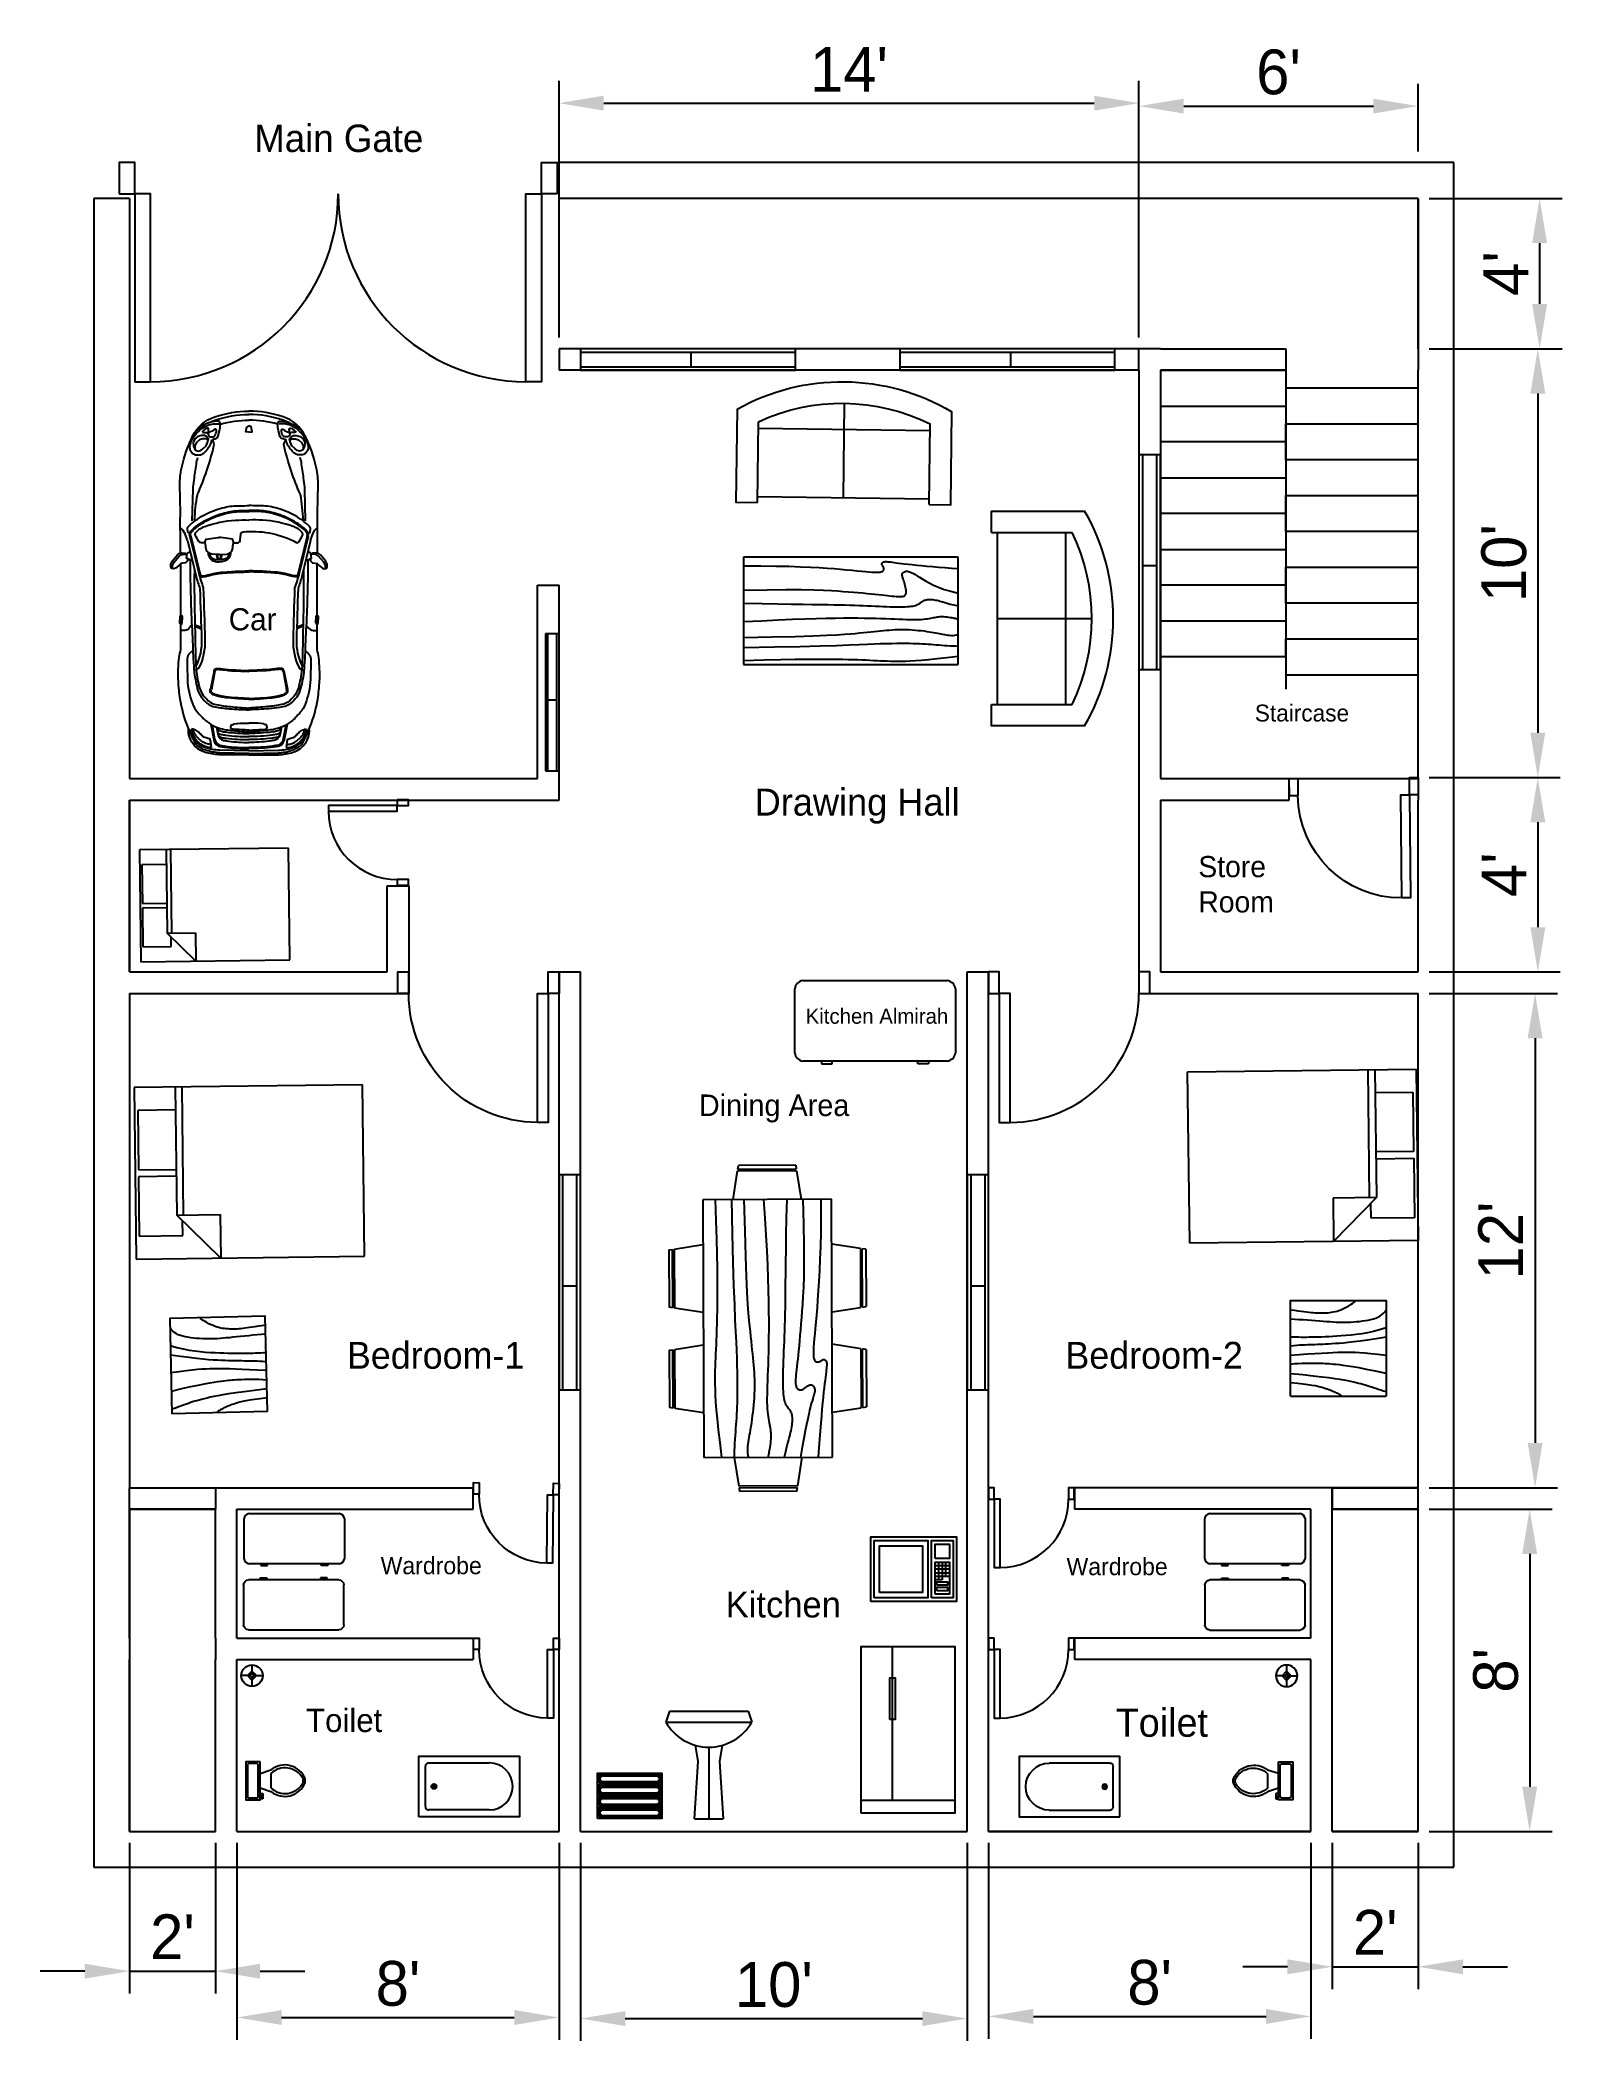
# Model space of a CAD drawing. Header units: inches. Extents: x 1250 to 3428, y 811 to 2465.
# Drawn here: x 1250 to 1675, y 811 to 1370 of the extents above; entities outside this region: 1.
import ezdxf

# ---------------------------------------------------------------- set-up
doc = ezdxf.new("R2010")
doc.units = ezdxf.units.IN
for name, color, linetype in [('Blocks', 4, 'Continuous'), ('Doors', 6, 'Continuous'), ('Text', 2, 'Continuous'), ('Windows', 30, 'Continuous')]:
    doc.layers.add(name, color=color, linetype=linetype)
doc.styles.get("Standard").update_dxf_attribs({"font": 'CENTAUR.TTF'})
doc.dimstyles.new('ISO-25', dxfattribs={"dimscale": 5, "dimtxt": 2.5, "dimasz": 2.5, "dimexe": 1.25, "dimexo": 0.625, "dimtad": 1, "dimtxsty": 'Standard', "dimcen": 2.5, "dimadec": 0, "dimazin": 0, "dimtfac": 1, "dimtmove": 0, "dimatfit": 3, "dimfxl": 1, "dimarcsym": 0})

msp = doc.modelspace()

# ---------------------------------------------------------------- texts
at = {"attachment_point": 1}
for s, width, gutter_width, insert, char_height in [('Staircase', 90.93396, 12.5, (3414.331, 2465.184), 2.5), ('Main Gate', 120.67995, 38.272, (1309.397, 1346.385), 7.6543), ('Staircase', 58.0303, 23.626, (1588.922, 1184.443), 4.7253), ('Drawing Hall', 516.09847, 37.767, (1449.199, 1160.998), 7.55338), ('Store\\PRoom', 83.08765, 29.569, (1573.141, 1142.16), 5.9137), ('Kitchen Almirah', 85.12598, 21.26, (1463.462, 1099.578), 4.25197), ('Dining Area', 228.52614, 30.084, (1433.612, 1075.571), 6.01673), ('Bedroom-1', 253.82528, 37.472, (1335.286, 1006.495), 7.4943), ('Bedroom-2', 253.82528, 37.472, (1535.996, 1006.495), 7.4943), ('Wardrobe', 48.82867, 24.071, (1344.71, 946.437), 4.8142), ('Wardrobe', 48.82867, 24.071, (1536.321, 946.176), 4.8142), ('Kitchen', 100.2073, 36.047, (1441.128, 936.757), 7.2093), ('Toilet', 65.35731, 32.545, (1323.884, 904.065), 6.5089), ('Toilet', 79.21941, 39.447, (1550.053, 904.124), 7.8894)]:
    msp.add_mtext_dynamic_manual_height_columns(s, width=width, gutter_width=gutter_width, heights=[0], dxfattribs=dict(at, insert=insert, char_height=char_height))
at = {"layer": 'Blocks', "insert": (1302.272, 1211.343), "char_height": 6.1849, "attachment_point": 1}
msp.add_mtext_dynamic_manual_height_columns('{\\C0;Car}', width=45.92158, gutter_width=30.925, heights=[0], dxfattribs=at)

# ---------------------------------------------------------------- blocks, each defined once
blk = doc.blocks.new('Door2')
at = {"layer": 'Doors'}
for points in [[(-78, 42), (-78, 6), (-81, 6), (-81, 42)], [(-6, 42), (-6, 6), (-3, 6), (-3, 42)], [(-84, 6), (-81, 6), (-81, 0), (-84, 0)], [(0, 6), (-3, 6), (-3, 0), (0, 0)]]:
    blk.add_lwpolyline(points, close=True, dxfattribs=at)
for centre, start, end in [((-78, 6), 0, 90), ((-6, 6), 90, 180)]:
    blk.add_arc(centre, 36, start, end, dxfattribs=at)
blk = doc.blocks.new('Door1')
at = {"layer": 'Doors'}
for points in [[(-6, 42), (-6, 6), (-3, 6), (-3, 42)], [(-42, 6), (-45, 6), (-45, 0), (-42, 0)], [(0, 6), (-3, 6), (-3, 0), (0, 0)]]:
    blk.add_lwpolyline(points, close=True, dxfattribs=at)
blk.add_arc((-6, 6), 36, 90, 180, dxfattribs=at)
blk = doc.blocks.new('Window')
at = {"layer": 'Windows'}
for p, q in [((0, 6), (-60, 6)), ((-60, 6), (-60, 0)), ((0, 0), (0, 6)), ((0, 5), (-60, 5)), ((-60, 1), (0, 1)), ((-60, 0), (0, 0)), ((-29.06, 1), (-29.06, 5))]:
    blk.add_line(p, q, dxfattribs=at)
blk = doc.blocks.new('Microwave')
for p, q in [((18, 10), (22, 10)), ((22, 9), (18, 9)), ((18, 8), (22, 8)), ((22, 7), (18, 7)), ((20, 6), (18, 6)), ((19, 7), (19, 11)), ((19, 6), (19, 7)), ((20, 11), (20, 7)), ((20, 7), (20, 6)), ((21, 7), (21, 11))]:
    blk.add_line(p, q)
for points in [[(0, 0), (0, 18), (24, 18), (24, 0)], [(1, 1), (1, 17), (16, 17), (16, 1)], [(17, 1), (17, 17), (23, 17), (23, 1)], [(2.5, 2.5), (2.5, 15.5), (14.5, 15.5), (14.5, 2.5)], [(18, 12), (18, 16), (22, 16), (22, 12)], [(18, 2), (18, 11), (22, 11), (22, 2)], [(18.5, 4.5), (18.5, 5.5), (21.5, 5.5), (21.5, 4.5)], [(18.5, 3), (18.5, 4), (21.5, 4), (21.5, 3)]]:
    blk.add_lwpolyline(points, close=True)
blk = doc.blocks.new('Refrigerator-2 door - 36 in front')
for p, q in [((12, 5), (12, 64)), ((0, 5), (36, 5))]:
    blk.add_line(p, q)
for points in [[(0, 0), (0, 64), (36, 64), (36, 0)], [(11, 36), (11, 52), (13, 52), (13, 36)]]:
    blk.add_lwpolyline(points, close=True)
blk = doc.blocks.new('Bed - Queen')
at = {"linetype": 'Continuous'}
for p, q in [((0, -80.00003), (0, 0)), ((0, 0), (59.99999, 0)), ((59.99999, 0), (59.99999, -80.00003)), ((7.99999, -1.2), (28.79998, -1.2)), ((7.99999, -14.4), (7.99999, -1.2)), ((28.79998, -1.2), (28.79998, -14.4)), ((31.19999, -1.2), (51.99999, -1.2)), ((31.19999, -14.4), (31.19999, -1.2)), ((51.99999, -1.2), (51.99999, -16.4)), ((0, -14.4), (44.8, -14.4)), ((44.8, -16.8), (0, -16.8)), ((59.99999, -29.6), (44.8, -14.4)), ((44.8, -14.4), (44.8, -29.6)), ((51.99999, -16.4), (46.79936, -16.4)), ((44.8, -29.6), (59.99999, -29.6)), ((59.99999, -80.00003), (0, -80.00003))]:
    blk.add_line(p, q, dxfattribs=at)
blk = doc.blocks.new('Lamp - Table')
at = {"linetype": 'Continuous'}
for p, q in [((-1, 0), (-7, 0)), ((0, 3), (-3, 0)), ((-3, 0), (0, -3)), ((0, 7), (0, 1)), ((3, 0), (0, 3)), ((0, -3), (3, 0)), ((1, 0), (7, 0)), ((0, -1), (0, -7))]:
    blk.add_line(p, q, dxfattribs=at)
for radius in [7, 1]:
    blk.add_circle((0, 0), radius, dxfattribs=at)
blk = doc.blocks.new('Table - Square Woodgrain 42 x 42 in.')
at = {"linetype": 'Continuous'}
blk.add_line((0, -42), (42, -42), dxfattribs=at)
for points in [[(0, -4), (1.704, -4.2172), (3.2358, -4.4188), (4.615, -4.604), (5.8615, -4.7721), (6.9951, -4.9224), (8.0357, -5.0541), (9.0031, -5.1667), (9.9171, -5.2594), (10.7951, -5.3316), (11.6445, -5.3836), (12.4702, -5.4157), (13.277, -5.4283), (14.0698, -5.4217), (14.8535, -5.3964), (15.6331, -5.3526), (16.4133, -5.2908), (17.1986, -5.2103), (17.9913, -5.1062), (18.793, -4.9727), (19.6056, -4.8038), (20.4307, -4.5937), (21.2701, -4.3365), (22.1256, -4.0262), (22.9989, -3.6571), (23.888, -3.2272), (24.7756, -2.7516), (25.6408, -2.2491), (26.4624, -1.7387), (27.2195, -1.2395), (27.891, -0.7703), (28.456, -0.3501), (28.8934, 0.002)], [(0, -42), (0, 0), (42, 0), (42, -42)], [(0, -8), (1.8203, -8.1001), (3.6741, -8.2149), (5.5411, -8.3408), (7.4011, -8.4741), (9.2339, -8.6112), (11.0193, -8.7484), (12.7371, -8.8821), (14.3671, -9.0086), (15.8954, -9.1246), (17.3337, -9.2278), (18.6997, -9.3159), (20.0116, -9.387), (21.2871, -9.4389), (22.5442, -9.4696), (23.8008, -9.477), (25.0749, -9.459), (26.3791, -9.4137), (27.7049, -9.3403), (29.0383, -9.2382), (30.3655, -9.1068), (31.6728, -8.9455), (32.9461, -8.7535), (34.1717, -8.5304), (35.3358, -8.2756), (36.4268, -7.9863), (37.443, -7.6521), (38.3849, -7.2603), (39.253, -6.7986), (40.048, -6.2542), (40.7705, -5.6147), (41.421, -4.8674), (42, -4)], [(42, -12), (39.1784, -12.8621), (36.4519, -13.5654), (33.8246, -14.1294), (31.3004, -14.5731), (28.8832, -14.9161), (26.577, -15.1775), (24.3858, -15.3768), (22.3136, -15.5332), (20.3622, -15.6632), (18.5254, -15.7718), (16.7947, -15.8612), (15.1618, -15.9338), (13.6183, -15.9916), (12.1558, -16.0369), (10.7659, -16.0718), (9.4403, -16.0987), (8.1703, -16.1191), (6.9461, -16.1325), (5.7577, -16.1377), (4.595, -16.1335), (3.4479, -16.1188), (2.3064, -16.0924), (1.1604, -16.0532), (0, -16)], [(42, -16), (37.6529, -16.7365), (33.8802, -17.329), (30.6179, -17.7961), (27.8015, -18.1561), (25.3668, -18.4275), (23.2497, -18.6288), (21.3859, -18.7785), (19.7111, -18.8949), (18.1693, -18.9939), (16.7375, -19.0795), (15.401, -19.1534), (14.1449, -19.217), (12.9544, -19.2717), (11.8148, -19.3191), (10.7113, -19.3606), (9.6291, -19.3976), (8.5534, -19.4323), (7.47, -19.4689), (6.3643, -19.5122), (5.222, -19.5672), (4.0288, -19.6386), (2.7703, -19.7313), (1.4321, -19.8501), (0, -20)], [(0, -24), (3.9243, -23.6805), (7.4766, -23.4138), (10.6891, -23.1954), (13.5943, -23.0205), (16.2247, -22.8847), (18.6125, -22.7832), (20.7903, -22.7116), (22.7903, -22.6651), (24.6563, -22.642), (26.4764, -22.6507), (28.35, -22.7024), (30.3766, -22.8084), (32.6555, -22.98), (35.2861, -23.2283), (38.3678, -23.5645), (42, -24)], [(42, -32), (37.392, -31.017), (33.4585, -30.2231), (30.1291, -29.5949), (27.3334, -29.109), (25.0009, -28.742), (23.0612, -28.4707), (21.4439, -28.2716), (20.0786, -28.1215), (18.8998, -28.0002), (17.8609, -27.9014), (16.9206, -27.8219), (16.0371, -27.7588), (15.1691, -27.709), (14.2748, -27.6693), (13.3128, -27.6368), (12.2415, -27.6083), (11.0295, -27.5824), (9.6867, -27.5643), (8.233, -27.5608), (6.6884, -27.5787), (5.0728, -27.6248), (3.4062, -27.7058), (1.7086, -27.8286), (0, -28)], [(0, -32), (5.4026, -32.5358), (9.9494, -33.019), (13.7424, -33.4553), (16.8834, -33.8505), (19.4743, -34.2106), (21.6171, -34.5413), (23.4136, -34.8486), (24.9657, -35.1382), (26.3614, -35.4156), (27.6332, -35.6841), (28.7995, -35.9467), (29.8788, -36.2064), (30.8897, -36.4661), (31.8507, -36.7288), (32.7802, -36.9973), (33.6968, -37.2747), (34.6175, -37.5635), (35.5531, -37.8651), (36.5128, -38.1805), (37.506, -38.5108), (38.5421, -38.8568), (39.6302, -39.2197), (40.7797, -39.6004), (42, -40)], [(0, -36), (3.0098, -36.2857), (5.5354, -36.5643), (7.6368, -36.8359), (9.374, -37.1009), (10.807, -37.3597), (11.9957, -37.6126), (13.0002, -37.8599), (13.8804, -38.102), (14.6874, -38.3393), (15.4365, -38.5729), (16.1338, -38.8041), (16.7858, -39.0341), (17.3987, -39.264), (17.9787, -39.4952), (18.5322, -39.7288), (19.0655, -39.9662), (19.5832, -40.2081), (20.0842, -40.4544), (20.5657, -40.7046), (21.0249, -40.9581), (21.459, -41.2144), (21.8653, -41.4731), (22.2409, -41.7335), (22.5831, -41.9951)]]:
    blk.add_lwpolyline(points, dxfattribs=at)
blk = doc.blocks.new('Sofa - Roundback Loveseat 5 ft.')
at = {"linetype": 'Continuous'}
for p, q in [((0, -32.44198), (0, -5.99998)), ((-24, -33.99998), (-24, -11.46958)), ((-23.9998, -13.38178), (23.99986, -13.38178)), ((24.00004, -33.99998), (24.00004, -11.46958)), ((-24, -32.44198), (24.00004, -32.44198))]:
    blk.add_line(p, q, dxfattribs=at)
for points in [[(-24, -33.99998), (-30, -33.99998), (-30, -7.99998)], [(30.00004, -7.99998), (30.00004, -33.99998), (24.00004, -33.99998)]]:
    blk.add_lwpolyline(points, dxfattribs=at)
for centre, radius, start, end in [((0, -60.24998), 60.24998, 60.13715, 119.8628), ((0, -61.38438), 55.38444, 64.32083, 115.6792)]:
    blk.add_arc(centre, radius, start, end, dxfattribs=at)
blk = doc.blocks.new('Desk - 30 x 60 in.')
at = {"linetype": 'Continuous'}
for p, q in [((-26.999995, 0), (26.999995, 0)), ((-29.999995, -27), (-29.999995, -3)), ((29.999995, -3), (29.999995, -27)), ((26.999995, -30), (-26.999995, -30)), ((-20.000005, -30), (-20.000005, -31)), ((-20.000005, -31), (-16.000005, -31)), ((-16.000005, -31), (-16.000005, -30)), ((15.999995, -31), (15.999995, -30)), ((19.999995, -31), (15.999995, -31)), ((19.999995, -30), (19.999995, -31))]:
    blk.add_line(p, q, dxfattribs=at)
for centre, start, end in [((-26.499995, -3.5), 98.1301, 171.8699), ((26.499995, -3.5), 8.130102, 81.8699), ((-26.499995, -26.5), 188.1301, 261.8699), ((26.499995, -26.5), 278.1301, 351.8699)]:
    blk.add_arc(centre, 3.535534, start, end, dxfattribs=at)
blk = doc.blocks.new('Toilet - top')
for p, q in [((-10, -8.5), (-8, -8.5)), ((-10, -9.5), (-10, -8.5)), ((-7, -9.5), (-10, -9.5)), ((-8, -8.5), (-8, -8)), ((-7, -8), (-7, -9.5)), ((-4, -8), (-6, -14)), ((4, -8), (6, -14)), ((9.5, -6), (9.5, -2)), ((4, -14), (-4, -14))]:
    blk.add_line(p, q)
blk.add_lwpolyline([(10.5, -8), (10.5, 0), (-10.5, 0), (-10.5, -8)], close=True)
for points in [[(-9.5, -2), (-9.5, -6)], [(8.5, -1), (-8.5, -1)], [(-8.5, -7), (8.5, -7)]]:
    blk.add_lwpolyline(points)
for centre, radius, start, end in [((-8.6, -1.9), 0.884, 81.8699, 188.1301), ((-8.6, -6.1), 0.884, 171.8699, 278.1301), ((8.6, -1.9), 0.884, 351.8699, 98.1301), ((8.6, -6.1), 0.884, 261.8699, 8.1301), ((3.5, -21.6), 12.2, 141.4691, 247.9714), ((4.2, -21.8), 11.3, 136.3677, 238.9468), ((-3.5, -21.6), 12.2, 292.0284, 38.5307), ((-4.2, -21.8), 11.3, 301.053, 43.6321), ((0, -27.9), 4, 245.7318, 294.2682), ((0, -29), 4, 254.8605, 285.1395)]:
    blk.add_arc(centre, radius, start, end)
blk = doc.blocks.new('Garage Door - Paneled 10 ft.')
for p, q in [((0, 63), (120, 63)), ((120, 42), (0, 42)), ((0, 21), (120, 21))]:
    blk.add_line(p, q)
for points in [[(0, 0), (0, 84), (120, 84), (120, 0)], [(3, 66), (3, 81), (117, 81), (117, 66)], [(3, 45), (3, 60), (117, 60), (117, 45)], [(3, 24), (3, 39), (117, 39), (117, 24)], [(3, 3), (3, 18), (117, 18), (117, 3)]]:
    blk.add_lwpolyline(points, close=True)
for points in [[(5, 70.5), (5, 76.5)], [(7.5, 79), (112.5, 79)], [(115, 76.5), (115, 70.5)], [(5, 49.5), (5, 55.5)], [(112.5, 68), (7.5, 68)], [(7.5, 58), (112.5, 58)], [(112.5, 47), (7.5, 47)], [(115, 55.5), (115, 49.5)], [(5, 28.5), (5, 34.5)], [(5, 7.5), (5, 13.5)], [(7.5, 37), (112.5, 37)], [(112.5, 26), (7.5, 26)], [(7.5, 16), (112.5, 16)], [(112.5, 5), (7.5, 5)], [(115, 34.5), (115, 28.5)], [(115, 13.5), (115, 7.5)]]:
    blk.add_lwpolyline(points)
for centre, start, end in [((4.9375, 79.0625), 271.3972, 358.6028), ((115.0625, 79.0625), 181.3972, 268.6028), ((4.9375, 67.9375), 1.397181, 88.60282), ((4.9375, 58.0625), 271.3972, 358.6028), ((4.9375, 46.9375), 1.397181, 88.60282), ((115.0625, 67.9375), 91.39719, 178.6028), ((115.0625, 58.0625), 181.3972, 268.6028), ((115.0625, 46.9375), 91.39719, 178.6028), ((4.9375, 37.0625), 271.3972, 358.6028), ((4.9375, 25.9375), 1.397181, 88.60282), ((4.9375, 16.0625), 271.3972, 358.6028), ((4.9375, 4.9375), 1.397181, 88.60282), ((115.0625, 37.0625), 181.3972, 268.6028), ((115.0625, 25.9375), 91.39719, 178.6028), ((115.0625, 16.0625), 181.3972, 268.6028), ((115.0625, 4.9375), 91.39719, 178.6028)]:
    blk.add_arc(centre, 2.5633, start, end)
blk = doc.blocks.new('Bath Tub - 26 x 60 in.')
for p, q in [((8, -18), (10, -18)), ((9, -17), (9, -19))]:
    blk.add_line(p, q)
blk.add_lwpolyline([(0, -36), (0, 0), (60, 0), (60, -36)], close=True)
for points in [[(4, -30), (4, -6)], [(6, -4), (42, -4)], [(42, -32), (6, -32)]]:
    blk.add_lwpolyline(points)
for radius in [1.5, 1]:
    blk.add_circle((9, -18), radius)
for centre, radius, start, end in [((5.75, -5.75), 1.77, 81.8699, 188.1301), ((42, -18), 14, 270, 90), ((5.75, -30.25), 1.77, 171.8699, 278.1301)]:
    blk.add_arc(centre, radius, start, end)
blk = doc.blocks.new('Dining Set - 36 x 72 in.')
at = {"linetype": 'Continuous'}
for p, q in [((-22.2343, 26.00059), (-23.4847, 17.99762)), ((-22.2304, 26), (-5.7608, 26)), ((-22, 27.5), (-22.1562, 26.50042)), ((-5.8416, 26.5), (-22.1534, 26.5)), ((-22, 27.5), (-6, 27.5)), ((-5.8437, 26.49966), (-6, 27.5)), ((-4.5152, 17.99762), (-5.7655, 25.99926)), ((5.7657, 26.00059), (4.5153, 17.99762)), ((5.7696, 26), (22.2392, 26)), ((6, 27.5), (5.8438, 26.50042)), ((22.1584, 26.5), (5.8466, 26.5)), ((6, 27.5), (22, 27.5)), ((22.1563, 26.49966), (22, 27.5)), ((23.4848, 17.99762), (22.2345, 25.99926)), ((36, 18), (-36, 18)), ((-36, 18), (-36, -18)), ((36, -18), (36, 18)), ((-45.5, 8), (-44.5004, 8.15617)), ((-45.5, 8), (-45.5, -8)), ((-44.5, -8.15843), (-44.5, 8.15338)), ((-44.0006, 8.23428), (-35.9976, 9.48474)), ((-44, 8.23041), (-44, -8.23915)), ((44.0006, 8.23428), (35.9976, 9.48474)), ((44, 8.23041), (44, -8.23915)), ((44.5, -8.15843), (44.5, 8.15338)), ((45.5, 8), (44.5005, 8.15617)), ((45.5, 8), (45.5, -8)), ((-44.4997, -8.15631), (-45.5, -8)), ((-35.9976, -9.48476), (-43.9993, -8.2345)), ((35.9976, -9.48476), (43.9993, -8.2345)), ((44.4997, -8.15631), (45.5, -8)), ((-36, -18), (36, -18)), ((-22.2343, -26.0006), (-23.4847, -17.99762)), ((-4.5152, -17.99762), (-5.7655, -25.99928)), ((5.7657, -26.0006), (4.5153, -17.99762)), ((23.4848, -17.99762), (22.2345, -25.99928)), ((-22.2304, -26), (-5.7608, -26)), ((-22, -27.5), (-22.1562, -26.50044)), ((-5.8416, -26.5), (-22.1534, -26.5)), ((-22, -27.5), (-6, -27.5)), ((-5.8437, -26.49967), (-6, -27.5)), ((5.7696, -26), (22.2392, -26)), ((6, -27.5), (5.8438, -26.50044)), ((22.1584, -26.5), (5.8466, -26.5)), ((6, -27.5), (22, -27.5)), ((22.1563, -26.49967), (22, -27.5))]:
    blk.add_line(p, q, dxfattribs=at)
for points in [[(-36, 15), (-31.1772, 14.97754), (-26.8079, 14.91406), (-22.8538, 14.81543), (-19.276, 14.6875), (-16.0362, 14.53613), (-13.0957, 14.36718), (-10.4159, 14.18652), (-7.9583, 14), (-5.6904, 13.81315), (-3.6035, 13.63021), (-1.6954, 13.45508), (0.0365, 13.29166), (1.5945, 13.14388), (2.9811, 13.01562), (4.1988, 12.9108), (5.25, 12.83333), (6.1393, 12.78613), (6.8802, 12.76823), (7.4883, 12.77767), (7.9792, 12.8125), (8.3685, 12.87077), (8.6719, 12.95052), (8.9049, 13.0498), (9.0833, 13.16666), (9.2205, 13.29899), (9.3216, 13.44401), (9.3895, 13.59879), (9.4271, 13.76041), (9.4373, 13.92594), (9.4232, 14.09245), (9.3875, 14.257), (9.3333, 14.41666), (9.2638, 14.56917), (9.1836, 14.71484), (9.0975, 14.85465), (9.0104, 14.98958), (8.9272, 15.1206), (8.8529, 15.2487), (8.7922, 15.37483), (8.75, 15.5), (8.7305, 15.62467), (8.7344, 15.74739), (8.7617, 15.86621), (8.8125, 15.97916), (8.8867, 16.08431), (8.9844, 16.17968), (9.1055, 16.26334), (9.25, 16.33333), (9.4189, 16.38802), (9.6172, 16.42708), (9.8506, 16.45052), (10.125, 16.45833), (10.4463, 16.45052), (10.8203, 16.42708), (11.2529, 16.38802), (11.75, 16.33333), (12.3184, 16.26318), (12.9694, 16.17838), (13.7151, 16.07991), (14.5677, 15.96875), (15.5395, 15.84586), (16.6426, 15.71224), (17.8893, 15.56884), (19.2917, 15.41666), (20.859, 15.25667), (22.5879, 15.08984), (24.4721, 14.91715), (26.5052, 14.73958), (28.6809, 14.5581), (30.9929, 14.3737), (33.4347, 14.18733), (36, 14)], [(-36, 10), (-28.9766, 10.14274), (-23.1725, 10.20442), (-18.4241, 10.19775), (-14.5677, 10.13541), (-11.4399, 10.03011), (-8.877, 9.89453), (-6.7154, 9.74137), (-4.7917, 9.58333), (-2.9698, 9.43082), (-1.2246, 9.28515), (0.4415, 9.14534), (2.026, 9.01041), (3.5266, 8.87939), (4.9408, 8.7513), (6.266, 8.62516), (7.5, 8.5), (8.6411, 8.37549), (9.6914, 8.2539), (10.6538, 8.13818), (11.5312, 8.03125), (12.3267, 7.93603), (13.043, 7.85547), (13.6831, 7.79248), (14.25, 7.75), (14.7471, 7.7303), (15.1797, 7.73307), (15.5537, 7.75732), (15.875, 7.80208), (16.1494, 7.86637), (16.3828, 7.94922), (16.5811, 8.04964), (16.75, 8.16666), (16.8944, 8.29915), (17.0143, 8.44531), (17.1089, 8.60319), (17.1771, 8.77083), (17.218, 8.94629), (17.2305, 9.1276), (17.2137, 9.31282), (17.1667, 9.5), (17.0895, 9.6875), (16.987, 9.875), (16.8649, 10.0625), (16.7292, 10.25), (16.5856, 10.4375), (16.4401, 10.625), (16.2985, 10.8125), (16.1667, 11), (16.05, 11.18733), (15.9518, 11.3737), (15.8752, 11.5581), (15.8229, 11.73958), (15.798, 11.91715), (15.8034, 12.08984), (15.842, 12.25667), (15.9167, 12.41666), (16.0295, 12.56836), (16.1784, 12.70833), (16.3605, 12.83268), (16.5729, 12.9375), (16.8127, 13.01888), (17.0768, 13.07291), (17.3625, 13.0957), (17.6667, 13.08333), (17.9894, 13.03312), (18.3418, 12.94726), (18.7382, 12.82918), (19.1927, 12.68229), (19.7195, 12.51001), (20.3327, 12.31575), (21.0465, 12.10294), (21.875, 11.875), (22.8357, 11.63354), (23.959, 11.37304), (25.2786, 11.08618), (26.8282, 10.76562), (28.6414, 10.40405), (30.752, 9.99414), (33.1936, 9.52856), (36, 9)], [(-36, 5.5), (-30.7157, 5.3348), (-26.069, 5.20963), (-21.9946, 5.11767), (-18.4271, 5.05208), (-15.3009, 5.00602), (-12.5508, 4.97265), (-10.1112, 4.94515), (-7.9167, 4.91666), (-5.909, 4.88167), (-4.0586, 4.83984), (-2.3429, 4.79215), (-0.7396, 4.73958), (0.7739, 4.6831), (2.22, 4.6237), (3.6213, 4.56233), (5, 4.5), (6.373, 4.43782), (7.7344, 4.3776), (9.0723, 4.32129), (10.375, 4.27083), (11.6309, 4.22819), (12.8281, 4.19531), (13.9551, 4.17415), (15, 4.16666), (15.954, 4.17448), (16.819, 4.19791), (17.6001, 4.23698), (18.3021, 4.29166), (18.9299, 4.36198), (19.4883, 4.44791), (19.9823, 4.54948), (20.4167, 4.66666), (20.7969, 4.79899), (21.1302, 4.94401), (21.4245, 5.09879), (21.6875, 5.26041), (21.9271, 5.42594), (22.1511, 5.59245), (22.3672, 5.757), (22.5834, 5.91666), (22.8065, 6.06868), (23.0404, 6.21093), (23.2879, 6.34147), (23.5521, 6.45833), (23.8358, 6.55957), (24.142, 6.64323), (24.4735, 6.70735), (24.8334, 6.75), (25.2235, 6.76969), (25.642, 6.76692), (26.0858, 6.74267), (26.5521, 6.69791), (27.0379, 6.63362), (27.5404, 6.55078), (28.0565, 6.45036), (28.5834, 6.33333), (29.1242, 6.19987), (29.7071, 6.04687), (30.3661, 5.87044), (31.1354, 5.66666), (32.0493, 5.43164), (33.142, 5.16146), (34.4475, 4.85221), (36, 4.5)], [(-36, -1), (-30.7915, -0.6591), (-26.0195, -0.38216), (-21.6519, -0.16284), (-17.6563, 0.00521), (-14.0005, 0.12833), (-10.6523, 0.21289), (-7.5796, 0.26522), (-4.75, 0.29166), (-2.134, 0.29793), (0.2878, 0.28711), (2.5317, 0.26163), (4.6146, 0.22396), (6.5529, 0.17651), (8.3633, 0.12174), (10.0623, 0.06209), (11.6667, 0), (13.1899, -0.06201), (14.6341, -0.1211), (15.9982, -0.17432), (17.2813, -0.21875), (18.4823, -0.25147), (19.6003, -0.26953), (20.6343, -0.27002), (21.5834, -0.25), (22.4481, -0.20768), (23.2357, -0.14584), (23.9549, -0.06836), (24.6146, 0.02083), (25.2235, 0.11784), (25.7904, 0.21875), (26.3241, 0.31966), (26.8334, 0.41666), (27.3265, 0.50618), (27.8099, 0.58593), (28.2894, 0.65397), (28.7709, 0.70833), (29.2601, 0.74707), (29.763, 0.76823), (30.2855, 0.76985), (30.8334, 0.75), (31.4088, 0.70784), (31.9994, 0.64713), (32.589, 0.57275), (33.1615, 0.48958), (33.7008, 0.4025), (34.1908, 0.3164), (34.6153, 0.23616), (34.9584, 0.16666), (35.2099, 0.11165), (35.3848, 0.07031), (35.504, 0.04069), (35.5886, 0.02083), (35.6594, 0.00879), (35.7377, 0.0026), (35.8442, 0.00032), (36, 0)], [(-36, -6.5), (-27.1843, -6.31267), (-20.084, -6.1263), (-14.469, -5.9419), (-10.1094, -5.76042), (-6.7752, -5.58285), (-4.2363, -5.41016), (-2.2629, -5.24333), (-0.625, -5.08334), (0.8708, -4.93099), (2.2715, -4.78646), (3.5872, -4.64974), (4.8281, -4.52084), (6.0046, -4.39974), (7.127, -4.28646), (8.2053, -4.18099), (9.25, -4.08334), (10.2705, -3.99382), (11.2734, -3.91407), (12.2647, -3.84603), (13.25, -3.79167), (14.2354, -3.75293), (15.2266, -3.73177), (16.2295, -3.73015), (17.25, -3.75), (18.2912, -3.79248), (19.3451, -3.85547), (20.4009, -3.93604), (21.4479, -4.03125), (22.4754, -4.13819), (23.4727, -4.25391), (24.4289, -4.37549), (25.3334, -4.5), (26.1785, -4.62492), (26.9694, -4.74935), (27.7145, -4.87281), (28.4219, -4.99479), (29.1, -5.11483), (29.7572, -5.23242), (30.4016, -5.34709), (31.0417, -5.45834), (31.6837, -5.56437), (32.3262, -5.65821), (32.9658, -5.73153), (33.599, -5.77604), (34.2224, -5.78345), (34.8327, -5.74545), (35.4264, -5.65373), (36, -5.5)], [(-36, -10), (-26.4022, -9.81299), (-18.4675, -9.62891), (-11.9839, -9.45069), (-6.7396, -9.28125), (-2.5226, -9.12354), (0.8789, -8.98047), (3.6769, -8.85498), (6.0833, -8.75), (8.2767, -8.66765), (10.3021, -8.60677), (12.1712, -8.56543), (13.8958, -8.54167), (15.4876, -8.53353), (16.9583, -8.53907), (18.3197, -8.55632), (19.5834, -8.58334), (20.7616, -8.61841), (21.8685, -8.66081), (22.9188, -8.71004), (23.9271, -8.76563), (24.9081, -8.82707), (25.8763, -8.89388), (26.8465, -8.96558), (27.8334, -9.04167), (28.8474, -9.12118), (29.8828, -9.20117), (30.93, -9.27824), (31.9792, -9.34896), (33.0205, -9.40991), (34.0443, -9.45768), (35.0407, -9.48885), (36, -9.5)], [(-36, -14.5), (-30.0881, -14.33513), (-25.0332, -14.21224), (-20.7312, -14.12647), (-17.0781, -14.07292), (-13.97, -14.04671), (-11.3027, -14.04297), (-8.9724, -14.05681), (-6.875, -14.08334), (-4.9224, -14.11833), (-3.0905, -14.16016), (-1.3709, -14.20785), (0.2448, -14.26042), (1.7647, -14.3169), (3.1973, -14.3763), (4.5507, -14.43767), (5.8333, -14.5), (7.0554, -14.5621), (8.235, -14.62175), (9.3922, -14.67652), (10.5469, -14.72396), (11.7192, -14.76164), (12.929, -14.78711), (14.1965, -14.79794), (15.5417, -14.79167), (16.9933, -14.76424), (18.6152, -14.70508), (20.4804, -14.60197), (22.6615, -14.44271), (25.2312, -14.21509), (28.2624, -13.9069), (31.8277, -13.50594), (36, -13)]]:
    blk.add_lwpolyline(points, dxfattribs=at)
blk = doc.blocks.new('Sink - Pedestal elevation')
for p, q in [((-11, 30), (-12, 27)), ((-11, 30), (11, 30)), ((11, 30), (12, 27)), ((-12, 27), (12, 27)), ((-3, 16), (-3.7523, 20.5139)), ((0, 20), (0, 0)), ((3.7527, 20.5157), (3, 16)), ((-4, 0), (-3, 16)), ((3, 16), (4, 0)), ((-4, 0), (4, 0))]:
    blk.add_line(p, q)
blk.add_arc((0, 33.7857), 13.7857, 209.4871, 330.5129)
blk = doc.blocks.new('Table - Rectangular Woodgrain 60 x 30 in.')
at = {"linetype": 'Continuous'}
for p, q in [((0, 0), (0, -30)), ((60, 0), (0, 0)), ((60, -30), (60, 0)), ((0, -30), (60, -30))]:
    blk.add_line(p, q, dxfattribs=at)
for points in [[(0, -2.4), (4.8155, -2.418), (9.0302, -2.4688), (12.709, -2.5477), (15.9167, -2.65), (18.7181, -2.7711), (21.1781, -2.9063), (23.3616, -3.0508), (25.3333, -3.2), (27.1477, -3.3495), (28.8172, -3.4958), (30.3437, -3.636), (31.7291, -3.7667), (32.9756, -3.8849), (34.0849, -3.9875), (35.059, -4.0714), (35.9, -4.1334), (36.6114, -4.1711), (37.2041, -4.1854), (37.6906, -4.1779), (38.0833, -4.15), (38.3948, -4.1034), (38.6375, -4.0396), (38.8239, -3.9602), (38.9666, -3.8667), (39.0764, -3.7608), (39.1573, -3.6448), (39.2116, -3.521), (39.2416, -3.3917), (39.2498, -3.2593), (39.2385, -3.1261), (39.21, -2.9944), (39.1666, -2.8667), (39.111, -2.7447), (39.0468, -2.6281), (38.978, -2.5163), (38.9083, -2.4083), (38.8418, -2.3035), (38.7823, -2.201), (38.7337, -2.1001), (38.7, -2), (38.6844, -1.9003), (38.6875, -1.8021), (38.7094, -1.707), (38.75, -1.6167), (38.8094, -1.5326), (38.8875, -1.4563), (38.9844, -1.3893), (39.1, -1.3333), (39.2351, -1.2896), (39.3937, -1.2583), (39.5804, -1.2396), (39.8, -1.2333), (40.057, -1.2396), (40.3562, -1.2583), (40.7023, -1.2896), (41.1, -1.3333), (41.5547, -1.3895), (42.0755, -1.4573), (42.6721, -1.5361), (43.3542, -1.625), (44.1316, -1.7233), (45.014, -1.8302), (46.0114, -1.9449), (47.1333, -2.0667), (48.3862, -2.1947), (49.7625, -2.3281), (51.2513, -2.4663), (52.8416, -2.6083), (54.5226, -2.7535), (56.2833, -2.9011), (58.1127, -3.0501), (60, -3.2)], [(0, -9.2), (6.5759, -9.0858), (11.9385, -9.0365), (16.2527, -9.0418), (19.6833, -9.0917), (22.3952, -9.1759), (24.5531, -9.2844), (26.322, -9.4069), (27.8666, -9.5333), (29.3241, -9.6553), (30.7203, -9.7719), (32.0532, -9.8837), (33.3208, -9.9917), (34.5213, -10.0965), (35.6526, -10.199), (36.7128, -10.2999), (37.7, -10.4), (38.6129, -10.4996), (39.4531, -10.5969), (40.223, -10.6895), (40.925, -10.775), (41.5613, -10.8512), (42.1344, -10.9156), (42.6465, -10.966), (43.1, -11), (43.4976, -11.0158), (43.8437, -11.0136), (44.143, -10.9942), (44.4, -10.9583), (44.6195, -10.9069), (44.8062, -10.8406), (44.9648, -10.7603), (45.1, -10.6667), (45.2155, -10.5598), (45.3114, -10.4365), (45.3871, -10.2929), (45.4416, -10.125), (45.4743, -9.929), (45.4844, -9.7011), (45.4709, -9.4371), (45.4333, -9.1333), (45.3716, -8.7883), (45.2896, -8.4104), (45.1919, -8.0107), (45.0833, -7.6), (44.9685, -7.1893), (44.8521, -6.7896), (44.7388, -6.4117), (44.6333, -6.0667), (44.54, -5.7628), (44.4614, -5.4979), (44.4001, -5.2675), (44.3583, -5.0667), (44.3384, -4.8909), (44.3427, -4.7354), (44.3736, -4.5956), (44.4333, -4.4667), (44.5236, -4.3453), (44.6427, -4.2333), (44.7884, -4.1339), (44.9583, -4.05), (45.1501, -3.9849), (45.3614, -3.9417), (45.59, -3.9234), (45.8333, -3.9333), (46.0915, -3.9749), (46.3734, -4.0531), (46.6906, -4.1736), (47.0542, -4.3417), (47.4756, -4.5629), (47.9661, -4.8427), (48.5372, -5.1866), (49.2, -5.6), (49.9676, -6.0844), (50.8594, -6.625), (51.8965, -7.2031), (53.1, -7.8), (54.491, -8.3969), (56.0906, -8.975), (57.9199, -9.5156), (60, -10)], [(0, -12.8), (5.1847, -12.9322), (9.6213, -13.0323), (13.3963, -13.1059), (16.5958, -13.1583), (19.3063, -13.1952), (21.614, -13.2219), (23.6054, -13.2439), (25.3666, -13.2667), (26.9728, -13.2947), (28.4531, -13.3281), (29.8256, -13.3663), (31.1083, -13.4083), (32.3191, -13.4535), (33.476, -13.501), (34.597, -13.5501), (35.7, -13.6), (36.7984, -13.6497), (37.8875, -13.6979), (38.9578, -13.743), (40, -13.7833), (41.0047, -13.8174), (41.9625, -13.8438), (42.864, -13.8607), (43.7, -13.8667), (44.4631, -13.8604), (45.1552, -13.8417), (45.7801, -13.8104), (46.3416, -13.7667), (46.8439, -13.7104), (47.2906, -13.6417), (47.6858, -13.5604), (48.0333, -13.4667), (48.3375, -13.3608), (48.6042, -13.2448), (48.8396, -13.121), (49.05, -12.9917), (49.2417, -12.8593), (49.4208, -12.7261), (49.5937, -12.5944), (49.7667, -12.4667), (49.9452, -12.3451), (50.1323, -12.2313), (50.3303, -12.1268), (50.5416, -12.0333), (50.7686, -11.9524), (51.0135, -11.8854), (51.2788, -11.8341), (51.5666, -11.8), (51.8785, -11.7843), (52.2116, -11.7865), (52.562, -11.8059), (52.926, -11.8417), (53.2998, -11.8931), (53.6795, -11.9594), (54.0614, -12.0397), (54.4416, -12.1333), (54.8223, -12.2401), (55.2293, -12.3625), (55.6942, -12.5037), (56.2489, -12.6667), (56.9251, -12.8547), (57.7545, -13.0708), (58.7689, -13.3182), (60, -13.6)], [(0, -18), (5.124, -17.7273), (9.6609, -17.5057), (13.6705, -17.3303), (17.2125, -17.1958), (20.3467, -17.0973), (23.1328, -17.0297), (25.6307, -16.9878), (27.9, -16.9667), (29.9928, -16.9617), (31.9302, -16.9703), (33.7254, -16.9907), (35.3917, -17.0208), (36.9423, -17.0588), (38.3906, -17.1026), (39.7499, -17.1503), (41.0333, -17.2), (42.2519, -17.2496), (43.4073, -17.2969), (44.4986, -17.3395), (45.525, -17.375), (46.4858, -17.4012), (47.3802, -17.4156), (48.2074, -17.416), (48.9667, -17.4), (49.6583, -17.3662), (50.2872, -17.3167), (50.8595, -17.2547), (51.3812, -17.1833), (51.8584, -17.1057), (52.2971, -17.025), (52.7034, -16.9443), (53.0833, -16.8667), (53.443, -16.7951), (53.789, -16.7313), (54.128, -16.6768), (54.4666, -16.6334), (54.8115, -16.6024), (55.1693, -16.5854), (55.5465, -16.5841), (55.95, -16.6), (56.3828, -16.6337), (56.8346, -16.6823), (57.2915, -16.7418), (57.7396, -16.8084), (58.165, -16.878), (58.5539, -16.9469), (58.8924, -17.0111), (59.1666, -17.0667), (59.3679, -17.1107), (59.5078, -17.1438), (59.6032, -17.1675), (59.6708, -17.1833), (59.7275, -17.193), (59.7901, -17.1979), (59.8753, -17.1998), (60, -17.2)], [(0, -22.4), (8.0098, -22.2501), (14.4094, -22.1011), (19.4168, -21.9535), (23.25, -21.8083), (26.1269, -21.6663), (28.2656, -21.5281), (29.884, -21.3947), (31.2, -21.2667), (32.3967, -21.1448), (33.5172, -21.0292), (34.5697, -20.9198), (35.5625, -20.8167), (36.5037, -20.7198), (37.4015, -20.6292), (38.2642, -20.5448), (39.1, -20.4667), (39.9164, -20.3951), (40.7187, -20.3313), (41.5117, -20.2768), (42.3, -20.2333), (43.0883, -20.2024), (43.8812, -20.1854), (44.6836, -20.1841), (45.5, -20.2), (46.3328, -20.234), (47.1747, -20.2844), (48.0163, -20.3488), (48.8479, -20.425), (49.66, -20.5106), (50.4429, -20.6031), (51.1872, -20.7004), (51.8833, -20.8), (52.5246, -20.8999), (53.1166, -20.9995), (53.6681, -21.0983), (54.1875, -21.1958), (54.6834, -21.2919), (55.1646, -21.3859), (55.6394, -21.4777), (56.1167, -21.5667), (56.6028, -21.6515), (57.0961, -21.7266), (57.5929, -21.7852), (58.0896, -21.8208), (58.5823, -21.8268), (59.0674, -21.7964), (59.5412, -21.723), (60, -21.6)], [(0, -25.2), (8.6355, -25.0504), (15.7026, -24.9031), (21.4049, -24.7606), (25.9458, -24.625), (29.529, -24.4988), (32.3578, -24.3844), (34.6359, -24.284), (36.5667, -24.2), (38.3213, -24.1341), (39.9417, -24.0854), (41.437, -24.0523), (42.8167, -24.0333), (44.0901, -24.0268), (45.2667, -24.0313), (46.3557, -24.0451), (47.3667, -24.0667), (48.309, -24.0947), (49.1928, -24.1287), (50.0284, -24.168), (50.826, -24.2125), (51.5959, -24.2617), (52.3483, -24.3151), (53.0935, -24.3725), (53.8417, -24.4334), (54.6009, -24.497), (55.3699, -24.561), (56.1454, -24.6226), (56.9239, -24.6792), (57.7021, -24.7279), (58.4764, -24.7662), (59.2435, -24.7911), (60, -24.8)], [(0, -28.8), (5.6867, -28.6681), (10.45, -28.5698), (14.407, -28.5012), (17.675, -28.4584), (20.3711, -28.4374), (22.6125, -28.4344), (24.5164, -28.4455), (26.2, -28.4667), (27.762, -28.4947), (29.2276, -28.5281), (30.6033, -28.5663), (31.8958, -28.6084), (33.1118, -28.6535), (34.2578, -28.7011), (35.3405, -28.7501), (36.3666, -28.8), (37.3443, -28.8497), (38.288, -28.8974), (39.2137, -28.9412), (40.1375, -28.9792), (41.0753, -29.0093), (42.0432, -29.0297), (43.0572, -29.0384), (44.1333, -29.0333), (45.2936, -29.0114), (46.5843, -28.9641), (48.0579, -28.8816), (49.7666, -28.7542), (51.7629, -28.5721), (54.0989, -28.3255), (56.8272, -28.0048), (60, -27.6)]]:
    blk.add_lwpolyline(points, dxfattribs=at)
blk = doc.blocks.new('Top')
at = {"color": 5}
for p, q in [((2461, 13382), (2463, 13390)), ((3785, 13309), (3754, 13229)), ((3806, 13310), (3775, 13229)), ((3211, 13052), (2972, 13098)), ((3214, 13064), (2974, 13111)), ((4642, 13016), (4709, 13031)), ((4642, 13005), (4709, 13019)), ((4642, 12986), (4709, 12972)), ((4642, 12975), (4709, 12960)), ((3211, 12175), (2972, 12129)), ((3214, 12163), (2974, 12117)), ((2461, 11846), (2463, 11838)), ((3785, 11918), (3754, 11999)), ((3806, 11917), (3775, 11998))]:
    blk.add_line(p, q, dxfattribs=at)
for points in [[(2132, 12612), (2132, 12950, -0.055426), (2152, 13135, -0.059428), (2187, 13232, -0.097452), (2248, 13313, -0.082707), (2349, 13376, -0.136156), (2464, 13390, 0.047635)], [(2150, 12614), (2158, 12988, -0.076537), (2190, 13168, -0.086757), (2251, 13280, -0.10675), (2286, 13308), (2328, 13329, -0.003982), (2412, 13368, -0.016266), (2494, 13403, -0.052049), (2849, 13499, -0.02824), (3081, 13523, -0.041393), (3385, 13512, -0.048157), (3485, 13490), (3812, 13490)], [(3475, 13336), (3438, 13376, 0.209375), (3367, 13408, 0.008786), (3102, 13406, 0.052376), (2936, 13384, 0.022093), (2791, 13342, 0.108048), (2675, 13271, 0.061356), (2561, 13156, 0.068655), (2495, 13054, 0.073523), (2448, 12860, 0.014318), (2431, 12686, 0.013039), (2428, 12614, 0.013039)], [(3804, 13347, 0.024615), (3763, 13382, -0.223398), (3733, 13441, 0.00021), (3731, 13490, 0.00021)], [(3811, 13490, -0.3707), (3832, 13504, 0.000614), (3869, 13506)], [(3811, 13490, 0.370699), (3832, 13475, -0.000614), (3869, 13474)], [(3813, 13486, -0.309042), (3832, 13496, 0.000614), (3869, 13498)], [(3927, 13490, 0.3707), (3906, 13504, -0.000614), (3869, 13506)], [(3926, 13486, 0.309042), (3906, 13496, -0.000614), (3869, 13498)], [(3927, 13490, -0.3707), (3906, 13475, 0.000614), (3869, 13474)], [(3927, 13490, 0.002126), (4589, 13493)], [(4654, 13404), (4628, 13406), (4603, 13430), (4597, 13467), (4592, 13490), (4568, 13517), (4545, 13544), (4531, 13560), (4525, 13583), (4530, 13606), (4550, 13620), (4583, 13620), (4627, 13599), (4703, 13533), (4721, 13511), (4729, 13472), (4728, 13443, -0.22161), (4711, 13412, -0.22161)], [(4527, 13593), (4533, 13598), (4567, 13598), (4611, 13577), (4687, 13511), (4705, 13488), (4713, 13450), (4711, 13421, -0.062527), (4710, 13411, -0.062527)], [(4650, 13357), (4636, 13366), (4641, 13382), (4652, 13393), (4654, 13409, -0.504918), (4669, 13416, -0.045684), (4716, 13411, -0.242065), (4733, 13397, -0.032414), (4742, 13372, -0.143073)], [(4724, 13495, 0.000281), (4812, 13496, -0.004665), (5276, 13497, 0.006938), (5572, 13504, -0.055982), (5797, 13486, -0.021498), (5937, 13453, -0.021353), (6047, 13417, -0.022762), (6231, 13339, -0.203444), (6481, 13052, -0.07526), (6555, 12614, -0.07526)], [(4985, 13396), (5031, 13406, -0.220404), (5066, 13395, -0.037374), (5113, 13346, -0.064028), (5237, 13151, -0.05126), (5315, 12930, -0.061449), (5337, 12726, 0.010916), (5338, 12614, 0.008235)], [(2183, 12614), (2191, 12994, -0.076537), (2223, 13173, -0.119374), (2289, 13285, -0.071149), (2322, 13311), (2361, 13334, -0.003982), (2445, 13374, -0.005807), (2461, 13382, -0.004362)], [(2224, 13096, -0.075551), (2233, 13160, -0.072826), (2263, 13225, -0.056103), (2304, 13275, -0.027417), (2342, 13307, -0.098085), (2402, 13337, 0.002459), (2463, 13354, 0.002459)], [(2224, 13096), (2294, 13105, 0.060338), (2334, 13115, -0.005591), (2348, 13167, -0.137482), (2378, 13217, 0.014112), (2422, 13261, 0.101805), (2454, 13313, 0.064537), (2463, 13354, 0.064537)], [(2264, 13101, -0.060664), (2273, 13152, -0.072826), (2303, 13217, -0.056103), (2344, 13267, -0.027417), (2382, 13299, -0.098085), (2442, 13329, 0.000743), (2460, 13335)], [(4635, 13371, 0.013204), (3786, 13349, -0.006823), (3405, 13334, -0.002349), (3216, 13321, 0.035892), (2989, 13279, 0.099022), (2871, 13226, 0.0549), (2796, 13155, 0.134174), (2747, 13050, 0.023136), (2725, 12867, 0.011713), (2711, 12614, 0.011713)], [(4509, 13317, 0.010667), (3823, 13310, -0.006823), (3441, 13304, -0.002349), (3251, 13295, 0.035892), (3024, 13258, 0.099022), (2904, 13208, 0.0549), (2828, 13138, 0.134174), (2777, 13035, 0.023136), (2751, 12852, 0.011039), (2733, 12614, 0.011039)], [(4468, 13260, 0.02035), (4279, 13202, -0.001309), (3610, 13180, -0.124047), (3253, 13259, -0.239135), (3228, 13293, -0.239135)], [(4425, 13294, 0.019279), (4271, 13246, -0.001296), (3609, 13224, -0.122005), (3278, 13296, -0.122005)], [(4940, 13374), (4468, 13260, 0.053281), (4440, 13250, 0.257952), (4423, 13226, 0.069501), (4424, 13189, 0.029071), (4439, 13122, -0.06163), (4471, 12924, -0.023841), (4482, 12702, -0.020054), (4485, 12614, -0.020054)], [(4943, 13362), (4470, 13248, 0.053281), (4445, 13239, 0.257952), (4435, 13225, 0.069501), (4436, 13191, 0.029071), (4451, 13125, -0.06151), (4483, 12924, -0.023756), (4495, 12702, -0.019965), (4497, 12614, -0.019965)], [(4734, 13139, 0.358011), (4621, 13058, 0.087142), (4616, 12996)], [(4709, 12996), (4714, 13094, -0.352581), (4777, 13164, 0.008047), (4860, 13179), (4860, 13230, -0.270521), (4878, 13260, 0.000614), (4954, 13303, -0.331797), (4994, 13298, -0.11427), (5070, 13182, -0.074246), (5150, 12789, -0.021686), (5152, 12614, -0.021686)], [(4860, 13179, -0.146365), (4907, 13165), (4927, 13016, -0.020696), (4929, 12996, -0.020696)], [(4940, 13374), (4968, 13378, -0.220404), (5003, 13367, -0.037374), (5050, 13319, -0.064028), (5174, 13124, -0.05126), (5251, 12902, -0.061449), (5274, 12698, 0.008235), (5274, 12614, 0.008235)], [(4942, 13362), (4969, 13366, -0.220404), (4995, 13358, -0.037374), (5040, 13311, -0.064028), (5163, 13119, -0.05126), (5239, 12899, -0.061449), (5261, 12698, 0.008235), (5262, 12613, 0.008235)], [(5143, 13344), (5546, 13332, -0.03271), (5667, 13321, 0.00658), (5872, 13291, -0.040733), (5959, 13272, -0.249875)], [(5149, 13314, -0.028311), (5479, 13278, 0.046105), (6106, 13065, 0.219439), (6172, 13078, -0.325452)], [(6161, 13361), (6106, 13376, 0.15571), (6059, 13374, 0.128859), (6010, 13340, 0.172618), (5991, 13291, 0.012779), (5991, 13251, 0.149305), (6007, 13206, 0.057452), (6040, 13169, 0.039867), (6101, 13123, 0.038453), (6133, 13107, 0.044126), (6178, 13091), (6189, 13076, -0.151431), (6199, 13050, 0.389635), (6236, 13012), (6298, 12994, 0.094342), (6387, 12984, 0.108453), (6411, 12992, 0.290912), (6426, 13020, 0.205966), (6276, 13313, 0.700887)], [(6161, 13361, -0.118384), (6328, 13223, -0.125214), (6390, 13070, -0.057098), (6390, 13001, 1.07298)], [(6272, 13135, 0.247528), (6255, 13139, 0.056791), (6236, 13131, 0.281439), (6223, 13108, 0.017622), (6225, 13075, 0.327274), (6253, 13043, -0.021137), (6289, 13033, 0.219354), (6317, 13037, 0.356278), (6321, 13048, 0.072558), (6312, 13065, 0.066843), (6300, 13076), (6285, 13123), (6272, 13135)], [(6285, 13216), (6278, 13199), (6278, 13171, -0.04992), (6276, 13152, 0.494644), (6289, 13137, -0.100112), (6317, 13133, 0.588914), (6336, 13150, 0.119485), (6323, 13176, -0.013341), (6300, 13204, 0.140517), (6285, 13216, -0.473723)], [(6402, 13135, -0.046386), (6438, 13052, -0.07526), (6512, 12614)], [(2522, 13103), (2325, 13068, 0.207319), (2252, 13019, 0.101931), (2240, 12988, 0.00876), (2231, 12930, 0.038849), (2213, 12614, 0.03739)], [(2512, 13087), (2338, 13056, 0.207319), (2265, 13007, 0.101931), (2252, 12976, 0.00876), (2244, 12918, 0.03739), (2226, 12614, 0.03739)], [(2486, 13031), (2402, 13016, 0.207319), (2329, 12967, 0.101931), (2317, 12936, 0.00876), (2308, 12878, 0.032481), (2290, 12614)], [(2375, 13007, 0.0341), (2366, 12995, 0.101931), (2354, 12964, 0.00876), (2345, 12906, 0.035895), (2327, 12614, 0.035895)], [(2421, 13019, 0.056082), (2406, 13000, 0.101931), (2394, 12969, 0.00876), (2385, 12911, 0.036536), (2367, 12614, 0.036536)], [(2472, 13028, 0.088206), (2446, 13000, 0.101931), (2434, 12969, 0.00876), (2425, 12911, 0.036536), (2407, 12614, 0.036536)], [(4734, 12853, -0.358011), (4621, 12933, -0.087142), (4616, 12996)], [(4724, 13127, 0.316561), (4649, 13058, 0.087142), (4643, 12996)], [(4724, 12864, -0.316561), (4649, 12933, -0.087142), (4643, 12996)], [(4709, 12996), (4714, 12897, 0.352581), (4777, 12827, -0.008047), (4860, 12812), (4860, 12761)], [(4860, 12812, 0.146365), (4907, 12826), (4927, 12975, 0.020696), (4929, 12996, 0.020696)], [(6385, 12984, -0.063252), (6439, 12614, -0.063252)], [(2449, 12614, 0.004647), (2460, 12817, -0.212789), (2472, 12842, -0.225042), (2493, 12847, -0.010282), (2509, 12843, -0.358153), (2519, 12829, 0.030605), (2528, 12803), (2533, 12765, -0.044318), (2540, 12614, -0.044318)], [(4860, 12761, 0.460181), (4897, 12726), (4972, 12720, -0.361883), (5001, 12690, -0.136022), (4884, 12041, -0.015575)], [(2132, 12615), (2132, 12277, 0.055426), (2152, 12093, 0.059428), (2187, 11995, 0.097452), (2248, 11915, 0.082707), (2349, 11852, 0.136156), (2464, 11838, -0.047635)], [(2150, 12614), (2158, 12239, 0.076537), (2190, 12060, 0.086757), (2251, 11947, 0.10675), (2286, 11919), (2328, 11899, 0.003982), (2412, 11859, 0.016266), (2494, 11825, 0.052049), (2849, 11729, 0.02824), (3081, 11705, 0.041393), (3385, 11716, 0.048157), (3485, 11738), (3812, 11738)], [(2183, 12614), (2191, 12234, 0.076537), (2223, 12054, 0.119374), (2289, 11942, 0.071149), (2322, 11916), (2361, 11893, 0.003982), (2445, 11854, 0.005807), (2461, 11845, 0.004362)], [(2522, 12124), (2325, 12160, -0.207319), (2252, 12208, -0.101931), (2240, 12240, -0.00876), (2231, 12297, -0.038849), (2213, 12614, -0.03739)], [(2512, 12140), (2338, 12172, -0.207319), (2265, 12220, -0.101931), (2252, 12252, -0.00876), (2244, 12309, -0.03739), (2226, 12614, -0.03739)], [(2486, 12197), (2402, 12212, -0.207319), (2329, 12260, -0.101931), (2317, 12292, -0.00876), (2308, 12349, -0.032481), (2290, 12614)], [(2375, 12220, -0.0341), (2366, 12233, -0.101931), (2354, 12264, -0.00876), (2345, 12321, -0.035895), (2327, 12614, -0.035895)], [(2421, 12208, -0.056082), (2406, 12227, -0.101931), (2394, 12259, -0.00876), (2385, 12316, -0.036536), (2367, 12614, -0.036536)], [(2472, 12199, -0.088206), (2446, 12227, -0.101931), (2434, 12259, -0.00876), (2425, 12316, -0.036536), (2407, 12614, -0.036536)], [(3475, 11891), (3438, 11851, -0.209375), (3367, 11819, -0.008786), (3102, 11822, -0.052376), (2936, 11844, -0.022093), (2791, 11885, -0.108048), (2675, 11957, -0.061356), (2561, 12071, -0.068655), (2495, 12174, -0.073523), (2448, 12368, -0.014318), (2431, 12542, -0.013039), (2428, 12614, -0.013039)], [(2449, 12614, -0.004647), (2460, 12410, 0.212789), (2472, 12386, 0.225042), (2493, 12381, 0.010282), (2509, 12384, 0.358153), (2519, 12398, -0.030605), (2528, 12424), (2533, 12462, 0.044318), (2540, 12614, 0.044318)], [(4635, 11856, -0.013204), (3786, 11878, 0.006823), (3405, 11893, 0.002349), (3216, 11906, -0.035892), (2989, 11949, -0.099022), (2871, 12002, -0.0549), (2796, 12073, -0.134174), (2747, 12177, -0.023136), (2725, 12360, -0.011713), (2711, 12614, -0.011713)], [(4509, 11911, -0.010667), (3823, 11917, 0.006823), (3441, 11923, 0.002349), (3251, 11932, -0.035892), (3024, 11970, -0.099022), (2904, 12020, -0.0549), (2828, 12089, -0.134174), (2777, 12193, -0.023136), (2751, 12375, -0.011039), (2733, 12614, -0.011039)], [(4940, 11853), (4468, 11967, -0.053281), (4440, 11977, -0.257952), (4423, 12001, -0.069501), (4424, 12038, -0.029071), (4439, 12106, 0.06163), (4471, 12304, 0.023841), (4482, 12525, 0.020054), (4485, 12614, 0.020054)], [(4943, 11865), (4470, 11979, -0.053281), (4445, 11988, -0.257952), (4435, 12002, -0.069501), (4436, 12036, -0.029071), (4451, 12102, 0.06151), (4483, 12303, 0.023756), (4495, 12525, 0.019965), (4497, 12614, 0.019965)], [(4724, 11733, -0.000281), (4812, 11732, 0.004665), (5276, 11730, -0.006938), (5572, 11724, 0.055982), (5797, 11741, 0.021498), (5937, 11774, 0.021353), (6047, 11810, 0.022762), (6231, 11889, 0.203444), (6481, 12175, 0.07526), (6555, 12614, 0.07526)], [(4884, 12041), (4860, 11998, 0.270521), (4878, 11967, -0.000614), (4954, 11924, 0.331797), (4994, 11929, 0.11427), (5070, 12045, 0.074246), (5150, 12438, 0.021686), (5152, 12614)], [(4940, 11853), (4968, 11849, 0.220404), (5003, 11860, 0.037374), (5050, 11909, 0.064028), (5174, 12104, 0.05126), (5251, 12325, 0.061449), (5274, 12529, -0.008235), (5274, 12614, -0.008235)], [(4942, 11865), (4969, 11862, 0.220404), (4995, 11869, 0.037374), (5040, 11917, 0.064028), (5163, 12109, 0.05126), (5239, 12328, 0.061449), (5261, 12529, -0.008235), (5262, 12614, -0.008235)], [(4985, 11832), (5031, 11822, 0.220404), (5066, 11832, 0.037374), (5113, 11881, 0.064028), (5237, 12076, 0.05126), (5315, 12298, 0.061449), (5337, 12502, -0.010916), (5338, 12614, -0.008235)], [(6385, 12243, 0.063252), (6439, 12614, 0.063252)], [(6402, 12093, 0.046386), (6438, 12175, 0.07526), (6512, 12614)], [(2224, 12131), (2294, 12123, -0.060338), (2334, 12113, 0.005591), (2348, 12060, 0.137482), (2378, 12010, -0.014112), (2422, 11966, -0.101805), (2454, 11914, -0.064537), (2463, 11873, -0.064537)], [(2224, 12131, 0.075551), (2233, 12068, 0.072826), (2263, 12003, 0.056103), (2304, 11953, 0.027417), (2342, 11920, 0.098085), (2402, 11890, -0.002459), (2463, 11873, -0.002459)], [(2264, 12126, 0.060664), (2273, 12075, 0.072826), (2303, 12010, 0.056103), (2344, 11960, 0.027417), (2382, 11928, 0.098085), (2442, 11898, -0.000743), (2460, 11893)], [(5149, 11914, 0.028311), (5479, 11950, -0.046105), (6106, 12162, -0.219439), (6172, 12149, 0.325452)], [(6161, 11867), (6106, 11852, -0.15571), (6059, 11854, -0.128859), (6010, 11888, -0.172618), (5991, 11936, -0.012779), (5991, 11976, -0.149305), (6007, 12021, -0.057452), (6040, 12059, -0.039867), (6101, 12104, -0.038453), (6133, 12121, -0.044126), (6178, 12136), (6189, 12151, 0.151431), (6199, 12177, -0.389635), (6236, 12215), (6298, 12234, -0.094342), (6387, 12243, -0.108453), (6411, 12236, -0.290912), (6426, 12207, -0.205966), (6276, 11914, -0.700887)], [(6161, 11867, 0.118384), (6328, 12004, 0.125214), (6390, 12157, 0.057098), (6390, 12226, -1.07298)], [(6272, 12093, -0.247528), (6255, 12089, -0.056791), (6236, 12096, -0.281439), (6223, 12119, -0.017622), (6225, 12153, -0.327274), (6253, 12185, 0.021137), (6289, 12194, -0.219354), (6317, 12190, -0.356278), (6321, 12179, -0.072558), (6312, 12162, -0.066843), (6300, 12151), (6285, 12104), (6272, 12093)], [(4468, 11967, -0.02035), (4279, 12026, 0.001309), (3610, 12047, 0.124047), (3253, 11968, 0.239135), (3228, 11935, 0.239135)], [(4425, 11933, -0.019279), (4271, 11982, 0.001296), (3609, 12003, 0.122005), (3278, 11931, 0.122005)], [(3804, 11881, -0.024615), (3763, 11846, 0.223398), (3733, 11786, -0.00021), (3731, 11738, -0.00021)], [(4650, 11870), (4636, 11862), (4641, 11845), (4652, 11834), (4654, 11819, 0.504918), (4669, 11811, 0.045684), (4716, 11817, 0.242065), (4733, 11831, 0.032414), (4742, 11855, 0.143073)], [(5143, 11884), (5546, 11895, 0.03271), (5667, 11906, -0.00658), (5872, 11936, 0.040733), (5959, 11955, 0.249875)], [(6285, 12012), (6278, 12029), (6278, 12057, 0.04992), (6276, 12076, -0.494644), (6289, 12091, 0.100112), (6317, 12095, -0.588914), (6336, 12078, -0.119485), (6323, 12051, 0.013341), (6300, 12023, -0.140517), (6285, 12012, 0.473723)], [(3811, 11738, -0.370699), (3832, 11753, 0.000614), (3869, 11754)], [(3811, 11738, 0.3707), (3832, 11723, -0.000614), (3869, 11722)], [(3813, 11742, 0.309042), (3832, 11731, -0.000614), (3869, 11730)], [(3927, 11738, 0.3707), (3906, 11753, -0.000614), (3869, 11754)], [(3926, 11742, -0.309042), (3906, 11731, 0.000614), (3869, 11730)], [(3927, 11738, -0.3707), (3906, 11723, 0.000614), (3869, 11722)], [(3927, 11738, -0.002126), (4589, 11734)], [(4654, 11823), (4628, 11821), (4603, 11798), (4597, 11760), (4592, 11738), (4568, 11711), (4545, 11683), (4531, 11667), (4525, 11645), (4530, 11621), (4550, 11607), (4583, 11607), (4627, 11628), (4703, 11694), (4721, 11717), (4729, 11755), (4728, 11784, 0.22161), (4711, 11816, 0.22161)], [(4527, 11634), (4533, 11630), (4567, 11630), (4611, 11651), (4687, 11717), (4705, 11739), (4713, 11778), (4711, 11806, 0.062527), (4710, 11817, 0.062527)]]:
    blk.add_lwpolyline(points, format="xyb", dxfattribs=at)
for points in [[(4889, 13404), (4425, 13294)], [(4889, 13404), (4974, 13435), (5023, 13464), (5058, 13498)], [(6103, 13330), (6071, 13317), (6052, 13304), (6037, 13270), (6046, 13235), (6071, 13203), (6108, 13167), (6148, 13146), (6197, 13137), (6229, 13159), (6242, 13187), (6242, 13227), (6229, 13272), (6197, 13310), (6150, 13332), (6103, 13330)], [(6184, 13139), (6184, 13139), (6197, 13167), (6197, 13207), (6184, 13252), (6152, 13290), (6105, 13312), (6058, 13310)], [(2845, 12614), (2853, 12759), (2859, 12843), (2866, 12911), (2874, 12964), (2882, 13005), (2890, 13036), (2898, 13058), (2905, 13075), (2913, 13088), (2920, 13098), (2927, 13106), (2934, 13110), (2942, 13113), (2952, 13114), (2962, 13113), (2974, 13111)], [(2857, 12613), (2865, 12758), (2871, 12842), (2878, 12910), (2886, 12962), (2894, 13002), (2902, 13032), (2909, 13053), (2917, 13070), (2923, 13082), (2929, 13090), (2934, 13096), (2939, 13099), (2945, 13101), (2951, 13101), (2961, 13100), (2972, 13098)], [(3208, 13053), (3217, 13048), (3223, 13044), (3227, 13039), (3230, 13034), (3231, 13026), (3232, 13014), (3231, 12998), (3229, 12977), (3226, 12952), (3223, 12920), (3218, 12882), (3214, 12837), (3211, 12783), (3208, 12720), (3205, 12614)], [(3214, 13064), (3224, 13059), (3232, 13053), (3238, 13046), (3242, 13038), (3244, 13027), (3244, 13014), (3244, 12997), (3242, 12976), (3239, 12950), (3235, 12919), (3231, 12881), (3227, 12836), (3223, 12782), (3220, 12720), (3217, 12614)], [(6282, 12612), (6286, 12653), (6350, 12642), (6366, 12614)], [(2845, 12614), (2853, 12469), (2859, 12384), (2866, 12316), (2874, 12263), (2882, 12222), (2890, 12192), (2898, 12169), (2905, 12152), (2913, 12139), (2920, 12129), (2927, 12122), (2934, 12117), (2942, 12114), (2952, 12114), (2962, 12115), (2974, 12117)], [(2857, 12614), (2865, 12469), (2871, 12385), (2878, 12318), (2886, 12265), (2894, 12225), (2902, 12196), (2909, 12174), (2917, 12158), (2923, 12146), (2929, 12137), (2934, 12131), (2939, 12128), (2945, 12127), (2951, 12126), (2961, 12127), (2972, 12129)], [(3208, 12174), (3217, 12179), (3223, 12184), (3227, 12188), (3230, 12193), (3231, 12202), (3232, 12213), (3231, 12229), (3229, 12250), (3226, 12276), (3223, 12307), (3218, 12345), (3214, 12391), (3211, 12444), (3208, 12507), (3205, 12613)], [(3214, 12163), (3224, 12169), (3232, 12174), (3238, 12181), (3242, 12189), (3244, 12200), (3244, 12213), (3244, 12230), (3242, 12251), (3239, 12277), (3235, 12309), (3231, 12346), (3227, 12392), (3223, 12445), (3220, 12508), (3217, 12614)], [(6282, 12615), (6286, 12574), (6350, 12585), (6366, 12614)], [(4889, 11823), (4425, 11933)], [(6103, 11897), (6071, 11910), (6052, 11923), (6037, 11957), (6046, 11993), (6071, 12025), (6108, 12061), (6148, 12081), (6197, 12091), (6229, 12068), (6242, 12040), (6242, 12000), (6229, 11955), (6197, 11918), (6150, 11895), (6103, 11897)], [(6184, 12088), (6184, 12088), (6197, 12060), (6197, 12020), (6184, 11975), (6152, 11938), (6105, 11915), (6058, 11917)], [(4889, 11823), (4974, 11792), (5023, 11764), (5058, 11730)]]:
    blk.add_lwpolyline(points, dxfattribs=at)
blk = doc.blocks.new('*D27')
at = {"layer": 'Defpoints', "color": 0, "transparency": 16777216}
for p in [(1274.55, 869.79), (1298.55, 869.79), (1298.55, 830.79)]:
    blk.add_point(p, dxfattribs=at)
at = {"layer": 'Text', "color": 0, "lineweight": -2, "transparency": 16777216}
for p, q in [((1274.55, 866.66), (1274.55, 824.54)), ((1298.55, 866.66), (1298.55, 824.54)), ((1262.05, 830.79), (1249.55, 830.79)), ((1274.55, 830.79), (1298.55, 830.79)), ((1311.05, 830.79), (1323.55, 830.79))]:
    blk.add_line(p, q, dxfattribs=at)
at = {"layer": 'Text', "color": 0, "transparency": 16777216}
for points in [[(1262.05, 832.87), (1262.05, 828.7), (1274.55, 830.79)], [(1311.05, 832.87), (1311.05, 828.7), (1298.55, 830.79)]]:
    blk.add_solid(points, dxfattribs=at)
at = {"layer": 'Text', "color": 0, "transparency": 16777216, "insert": (1286.55, 840.4), "char_height": 12.5, "attachment_point": 5}
blk.add_mtext("2'", dxfattribs=at)
blk = doc.blocks.new('*D28')
at = {"layer": 'Defpoints', "color": 0, "transparency": 16777216}
for p in [(1304.55, 869.79), (1394.55, 869.79), (1394.55, 817.86)]:
    blk.add_point(p, dxfattribs=at)
at = {"layer": 'Text', "color": 0, "lineweight": -2, "transparency": 16777216}
for p, q in [((1304.55, 866.66), (1304.55, 811.61)), ((1394.55, 866.66), (1394.55, 811.61)), ((1317.05, 817.86), (1382.05, 817.86))]:
    blk.add_line(p, q, dxfattribs=at)
at = {"layer": 'Text', "color": 0, "transparency": 16777216}
for points in [[(1317.05, 819.94), (1317.05, 815.78), (1304.55, 817.86)], [(1382.05, 819.94), (1382.05, 815.78), (1394.55, 817.86)]]:
    blk.add_solid(points, dxfattribs=at)
at = {"layer": 'Text', "color": 0, "transparency": 16777216, "insert": (1349.55, 827.3), "char_height": 12.5, "attachment_point": 5}
blk.add_mtext("8'", dxfattribs=at)
blk = doc.blocks.new('*D29')
at = {"layer": 'Defpoints', "color": 0, "transparency": 16777216}
for p in [(1400.55, 869.79), (1508.55, 869.79), (1508.55, 817.55)]:
    blk.add_point(p, dxfattribs=at)
at = {"layer": 'Text', "color": 0, "lineweight": -2, "transparency": 16777216}
for p, q in [((1400.55, 866.66), (1400.55, 811.3)), ((1508.55, 866.66), (1508.55, 811.3)), ((1413.05, 817.55), (1496.05, 817.55))]:
    blk.add_line(p, q, dxfattribs=at)
at = {"layer": 'Text', "color": 0, "transparency": 16777216}
for points in [[(1413.05, 819.63), (1413.05, 815.47), (1400.55, 817.55)], [(1496.05, 819.63), (1496.05, 815.47), (1508.55, 817.55)]]:
    blk.add_solid(points, dxfattribs=at)
at = {"layer": 'Text', "color": 0, "transparency": 16777216, "insert": (1454.55, 826.98), "char_height": 12.5, "attachment_point": 5}
blk.add_mtext("10'", dxfattribs=at)
blk = doc.blocks.new('*D30')
at = {"layer": 'Defpoints', "color": 0, "transparency": 16777216}
for p in [(1514.55, 869.79), (1604.55, 869.79), (1604.55, 818.17)]:
    blk.add_point(p, dxfattribs=at)
at = {"layer": 'Text', "color": 0, "lineweight": -2, "transparency": 16777216}
for p, q in [((1514.55, 866.66), (1514.55, 811.92)), ((1604.55, 866.66), (1604.55, 811.92)), ((1527.05, 818.17), (1592.05, 818.17))]:
    blk.add_line(p, q, dxfattribs=at)
at = {"layer": 'Text', "color": 0, "transparency": 16777216}
for points in [[(1527.05, 820.25), (1527.05, 816.08), (1514.55, 818.17)], [(1592.05, 820.25), (1592.05, 816.08), (1604.55, 818.17)]]:
    blk.add_solid(points, dxfattribs=at)
at = {"layer": 'Text', "color": 0, "transparency": 16777216, "insert": (1559.55, 827.61), "char_height": 12.5, "attachment_point": 5}
blk.add_mtext("8'", dxfattribs=at)
blk = doc.blocks.new('*D31')
at = {"layer": 'Defpoints', "color": 0, "transparency": 16777216}
for p in [(1610.55, 869.79), (1634.55, 869.79), (1634.55, 832.02)]:
    blk.add_point(p, dxfattribs=at)
at = {"layer": 'Text', "color": 0, "lineweight": -2, "transparency": 16777216}
for p, q in [((1610.55, 866.66), (1610.55, 825.77)), ((1634.55, 866.66), (1634.55, 825.77)), ((1598.05, 832.02), (1585.55, 832.02)), ((1610.55, 832.02), (1634.55, 832.02)), ((1647.05, 832.02), (1659.55, 832.02))]:
    blk.add_line(p, q, dxfattribs=at)
at = {"layer": 'Text', "color": 0, "transparency": 16777216}
for points in [[(1598.05, 834.1), (1598.05, 829.93), (1610.55, 832.02)], [(1647.05, 834.1), (1647.05, 829.93), (1634.55, 832.02)]]:
    blk.add_solid(points, dxfattribs=at)
at = {"layer": 'Text', "color": 0, "transparency": 16777216, "insert": (1622.55, 841.64), "char_height": 12.5, "attachment_point": 5}
blk.add_mtext("2'", dxfattribs=at)
blk = doc.blocks.new('*D32')
at = {"layer": 'Defpoints', "color": 0, "transparency": 16777216}
for p in [(1634.55, 959.79), (1634.55, 869.79), (1665.71, 869.79)]:
    blk.add_point(p, dxfattribs=at)
at = {"layer": 'Text', "color": 0, "lineweight": -2, "transparency": 16777216}
for p, q in [((1637.67, 959.79), (1671.96, 959.79)), ((1665.71, 947.29), (1665.71, 882.29)), ((1637.67, 869.79), (1671.96, 869.79))]:
    blk.add_line(p, q, dxfattribs=at)
at = {"layer": 'Text', "color": 0, "transparency": 16777216}
for points in [[(1663.62, 947.29), (1667.79, 947.29), (1665.71, 959.79)], [(1663.62, 882.29), (1667.79, 882.29), (1665.71, 869.79)]]:
    blk.add_solid(points, dxfattribs=at)
at = {"layer": 'Text', "color": 0, "transparency": 16777216, "insert": (1656.26, 914.79), "char_height": 12.5, "attachment_point": 5, "rotation": 90}
blk.add_mtext("8'", dxfattribs=at)
blk = doc.blocks.new('*D33')
at = {"layer": 'Defpoints', "color": 0, "transparency": 16777216}
for p in [(1634.55, 1103.79), (1634.55, 965.79), (1667.22, 965.79)]:
    blk.add_point(p, dxfattribs=at)
at = {"layer": 'Text', "color": 0, "lineweight": -2, "transparency": 16777216}
for p, q in [((1637.67, 1103.79), (1673.47, 1103.79)), ((1667.22, 1091.29), (1667.22, 978.29)), ((1637.67, 965.79), (1673.47, 965.79))]:
    blk.add_line(p, q, dxfattribs=at)
at = {"layer": 'Text', "color": 0, "transparency": 16777216}
for points in [[(1665.14, 1091.29), (1669.3, 1091.29), (1667.22, 1103.79)], [(1665.14, 978.29), (1669.3, 978.29), (1667.22, 965.79)]]:
    blk.add_solid(points, dxfattribs=at)
at = {"layer": 'Text', "color": 0, "transparency": 16777216, "insert": (1657.6, 1034.79), "char_height": 12.5, "attachment_point": 5, "rotation": 90}
blk.add_mtext("12'", dxfattribs=at)
blk = doc.blocks.new('*D34')
at = {"layer": 'Defpoints', "color": 0, "transparency": 16777216}
for p in [(1634.51, 1164.08), (1634.51, 1109.79), (1667.98, 1109.79)]:
    blk.add_point(p, dxfattribs=at)
at = {"layer": 'Text', "color": 0, "lineweight": -2, "transparency": 16777216}
for p, q in [((1637.64, 1164.08), (1674.23, 1164.08)), ((1667.98, 1151.58), (1667.98, 1122.29)), ((1637.64, 1109.79), (1674.23, 1109.79))]:
    blk.add_line(p, q, dxfattribs=at)
at = {"layer": 'Text', "color": 0, "transparency": 16777216}
for points in [[(1665.9, 1151.58), (1670.07, 1151.58), (1667.98, 1164.08)], [(1665.9, 1122.29), (1670.07, 1122.29), (1667.98, 1109.79)]]:
    blk.add_solid(points, dxfattribs=at)
at = {"layer": 'Text', "color": 0, "transparency": 16777216, "insert": (1658.55, 1136.93), "char_height": 12.5, "attachment_point": 5, "rotation": 90}
blk.add_mtext("4'", dxfattribs=at)
blk = doc.blocks.new('*D35')
at = {"layer": 'Defpoints', "color": 0, "transparency": 16777216}
for p in [(1634.55, 1325.79), (1634.55, 1283.79), (1668.49, 1283.79)]:
    blk.add_point(p, dxfattribs=at)
at = {"layer": 'Text', "color": 0, "lineweight": -2, "transparency": 16777216}
for p, q in [((1637.67, 1325.79), (1674.74, 1325.79)), ((1668.49, 1313.29), (1668.49, 1296.29)), ((1637.67, 1283.79), (1674.74, 1283.79))]:
    blk.add_line(p, q, dxfattribs=at)
at = {"layer": 'Text', "color": 0, "transparency": 16777216}
for points in [[(1666.4, 1313.29), (1670.57, 1313.29), (1668.49, 1325.79)], [(1666.4, 1296.29), (1670.57, 1296.29), (1668.49, 1283.79)]]:
    blk.add_solid(points, dxfattribs=at)
at = {"layer": 'Text', "color": 0, "transparency": 16777216, "insert": (1659.05, 1304.79), "char_height": 12.5, "attachment_point": 5, "rotation": 90}
blk.add_mtext("4'", dxfattribs=at)
blk = doc.blocks.new('*D37')
at = {"layer": 'Defpoints', "color": 0, "transparency": 16777216}
for p in [(1644.55, 1283.79), (1644.55, 1164.08), (1667.98, 1164.08)]:
    blk.add_point(p, dxfattribs=at)
at = {"layer": 'Text', "color": 0, "lineweight": -2, "transparency": 16777216}
for p, q in [((1647.67, 1283.79), (1674.23, 1283.79)), ((1667.98, 1271.29), (1667.98, 1176.58)), ((1647.67, 1164.08), (1674.23, 1164.08))]:
    blk.add_line(p, q, dxfattribs=at)
at = {"layer": 'Text', "color": 0, "transparency": 16777216}
for points in [[(1665.9, 1271.29), (1670.07, 1271.29), (1667.98, 1283.79)], [(1665.9, 1176.58), (1670.07, 1176.58), (1667.98, 1164.08)]]:
    blk.add_solid(points, dxfattribs=at)
at = {"layer": 'Text', "color": 0, "transparency": 16777216, "insert": (1658.55, 1223.93), "char_height": 12.5, "attachment_point": 5, "rotation": 90}
blk.add_mtext("10'", dxfattribs=at)
blk = doc.blocks.new('*D38')
at = {"layer": 'Defpoints', "color": 0, "transparency": 16777216}
for p in [(1556.55, 1352.36), (1394.55, 1283.79), (1556.55, 1283.79)]:
    blk.add_point(p, dxfattribs=at)
at = {"layer": 'Text', "color": 0, "lineweight": -2, "transparency": 16777216}
for p, q in [((1394.55, 1286.91), (1394.55, 1358.61)), ((1556.55, 1286.91), (1556.55, 1358.61)), ((1407.05, 1352.36), (1544.05, 1352.36))]:
    blk.add_line(p, q, dxfattribs=at)
at = {"layer": 'Text', "color": 0, "transparency": 16777216}
for points in [[(1407.05, 1354.44), (1407.05, 1350.28), (1394.55, 1352.36)], [(1544.05, 1354.44), (1544.05, 1350.28), (1556.55, 1352.36)]]:
    blk.add_solid(points, dxfattribs=at)
at = {"layer": 'Text', "color": 0, "transparency": 16777216, "insert": (1475.55, 1361.79), "char_height": 12.5, "attachment_point": 5}
blk.add_mtext("14'", dxfattribs=at)
blk = doc.blocks.new('*D39')
at = {"layer": 'Defpoints', "color": 0, "transparency": 16777216}
for p in [(1634.55, 1351.54), (1556.55, 1335.79), (1634.55, 1335.79)]:
    blk.add_point(p, dxfattribs=at)
at = {"layer": 'Text', "color": 0, "lineweight": -2, "transparency": 16777216}
for p, q in [((1556.55, 1338.91), (1556.55, 1357.79)), ((1634.55, 1338.91), (1634.55, 1357.79)), ((1569.05, 1351.54), (1622.05, 1351.54))]:
    blk.add_line(p, q, dxfattribs=at)
at = {"layer": 'Text', "color": 0, "transparency": 16777216}
for points in [[(1569.05, 1353.62), (1569.05, 1349.46), (1556.55, 1351.54)], [(1622.05, 1353.62), (1622.05, 1349.46), (1634.55, 1351.54)]]:
    blk.add_solid(points, dxfattribs=at)
at = {"layer": 'Text', "color": 0, "transparency": 16777216, "insert": (1595.55, 1361.01), "char_height": 12.5, "attachment_point": 5}
blk.add_mtext("6'", dxfattribs=at)

# ---------------------------------------------------------------- dimensions: what is measured, and where the dimension line sits
at = {"layer": 'Text'}
for base, p1, p2, text, picture, middle in [((1556.549, 1352.36), (1394.549, 1283.787), (1556.549, 1283.787), "14'", '*D38', (1475.549, 1361.792)), ((1634.549, 1351.539), (1556.549, 1335.787), (1634.549, 1335.787), "6'", '*D39', (1595.549, 1361.009)), ((1298.549, 830.786), (1274.549, 869.787), (1298.549, 869.787), "2'", '*D27', (1286.549, 840.405)), ((1394.549, 817.859), (1304.549, 869.787), (1394.549, 869.787), "8'", '*D28', (1349.549, 827.3)), ((1508.549, 817.551), (1400.549, 869.787), (1508.549, 869.787), "10'", '*D29', (1454.549, 826.983)), ((1604.549, 818.166), (1514.549, 869.787), (1604.549, 869.787), "8'", '*D30', (1559.549, 827.608)), ((1634.549, 832.018), (1610.549, 869.787), (1634.549, 869.787), "2'", '*D31', (1622.549, 841.636))]:
    dim = msp.add_linear_dim(base=base, p1=p1, p2=p2, text=text, dimstyle='ISO-25', dxfattribs=at)
    dim.commit()
    dim.dimension.update_dxf_attribs({"geometry": picture, "text_midpoint": middle})
for base, p1, p2, text, picture, middle in [((1668.487, 1283.787), (1634.549, 1325.787), (1634.549, 1283.787), "4'", '*D35', (1659.055, 1304.787)), ((1667.984, 1164.079), (1644.549, 1283.787), (1644.549, 1164.079), "10'", '*D37', (1658.552, 1223.933)), ((1667.984, 1109.787), (1634.515, 1164.079), (1634.515, 1109.787), "4'", '*D34', (1658.552, 1136.933)), ((1667.219, 965.787), (1634.549, 1103.787), (1634.549, 965.787), "12'", '*D33', (1657.601, 1034.787))]:
    dim = msp.add_linear_dim(base=base, p1=p1, p2=p2, angle=90, text=text, dimstyle='ISO-25', dxfattribs=at)
    dim.commit()
    dim.dimension.update_dxf_attribs({"geometry": picture, "text_midpoint": middle})
dim = msp.add_aligned_dim(p1=(1634.549, 959.787), p2=(1634.549, 869.787), distance=31.158, text="8'", dimstyle='ISO-25', dxfattribs=at)
dim.commit()
dim.dimension.update_dxf_attribs({"geometry": '*D32', "text_midpoint": (1656.264, 914.787)})

# ---------------------------------------------------------------- linework, layer by layer
for p, q in [((1634.549, 1335.787), (1394.549, 1335.787)), ((1394.549, 1325.787), (1394.549, 1335.787)), ((1644.549, 1335.787), (1634.549, 1335.787)), ((1644.549, 1325.787), (1644.549, 1335.787)), ((1264.549, 1325.787), (1264.549, 869.787)), ((1274.549, 1325.787), (1264.549, 1325.787)), ((1274.549, 1325.787), (1274.549, 1163.787)), ((1634.549, 1325.787), (1394.549, 1325.787)), ((1634.549, 1325.787), (1394.549, 1325.787)), ((1634.549, 1325.787), (1586.549, 1325.787)), ((1634.549, 1325.787), (1634.549, 1301.787)), ((1634.549, 1325.787), (1634.549, 1283.787)), ((1634.549, 1283.787), (1634.549, 1325.787)), ((1644.549, 869.787), (1644.549, 1325.787)), ((1562.549, 1283.787), (1394.549, 1283.787)), ((1394.549, 1283.787), (1394.549, 1277.787)), ((1562.549, 1283.787), (1597.579, 1283.787)), ((1597.579, 1283.787), (1597.579, 1277.787)), ((1634.549, 1283.787), (1634.549, 1277.787)), ((1556.549, 1277.787), (1394.549, 1277.787)), ((1556.549, 1277.787), (1556.549, 1157.787)), ((1597.579, 1277.787), (1562.549, 1277.787)), ((1562.549, 1277.787), (1562.549, 1163.787)), ((1562.549, 1277.787), (1597.579, 1277.787)), ((1562.549, 1277.787), (1562.549, 1267.787)), ((1562.549, 1276.787), (1562.549, 1194.192)), ((1597.579, 1277.787), (1597.579, 1188.787)), ((1634.549, 1163.787), (1634.549, 1277.787)), ((1634.549, 1272.787), (1597.579, 1272.787)), ((1634.549, 1262.787), (1634.549, 1272.787)), ((1562.549, 1267.787), (1597.579, 1267.787)), ((1597.579, 1267.787), (1597.579, 1257.787)), ((1597.579, 1252.787), (1597.579, 1262.787)), ((1597.579, 1262.787), (1634.549, 1262.787)), ((1597.579, 1257.787), (1562.549, 1257.787)), ((1562.549, 1257.787), (1562.549, 1247.787)), ((1634.549, 1252.787), (1597.579, 1252.787)), ((1634.549, 1242.787), (1634.549, 1252.787)), ((1562.549, 1247.787), (1597.579, 1247.787)), ((1597.579, 1247.787), (1597.579, 1237.787)), ((1597.579, 1247.787), (1597.579, 1237.787)), ((1597.579, 1232.787), (1597.579, 1242.787)), ((1597.579, 1242.787), (1607.579, 1242.787)), ((1607.579, 1242.787), (1634.549, 1242.787)), ((1597.579, 1237.787), (1562.549, 1237.787)), ((1562.549, 1237.787), (1562.549, 1227.787)), ((1634.549, 1232.787), (1597.579, 1232.787)), ((1634.549, 1222.787), (1634.549, 1232.787)), ((1562.549, 1227.787), (1597.579, 1227.787)), ((1597.579, 1227.787), (1597.579, 1217.787)), ((1597.579, 1212.787), (1597.579, 1222.787)), ((1597.579, 1222.787), (1634.549, 1222.787)), ((1388.549, 1163.787), (1388.549, 1217.787)), ((1388.549, 1217.787), (1394.549, 1217.787)), ((1394.549, 1157.787), (1394.549, 1217.787)), ((1597.579, 1217.787), (1562.549, 1217.787)), ((1562.549, 1217.787), (1562.549, 1207.787)), ((1634.515, 1212.787), (1597.579, 1212.787)), ((1634.515, 1202.787), (1634.515, 1212.787)), ((1562.549, 1207.787), (1597.579, 1207.787)), ((1597.579, 1207.787), (1597.579, 1197.787)), ((1597.579, 1197.787), (1597.579, 1202.787)), ((1597.579, 1202.787), (1634.515, 1202.787)), ((1597.579, 1202.787), (1597.579, 1192.787)), ((1597.579, 1197.787), (1562.549, 1197.787)), ((1597.579, 1192.787), (1634.549, 1192.787)), ((1274.549, 1163.787), (1388.549, 1163.787)), ((1562.549, 1163.787), (1598.549, 1163.787)), ((1598.53, 1163.779), (1634.549, 1163.787)), ((1598.549, 1157.787), (1598.549, 1163.787)), ((1634.549, 1163.787), (1634.549, 1157.787)), ((1274.549, 1109.787), (1274.549, 1157.787)), ((1274.549, 1157.787), (1394.549, 1157.787)), ((1274.549, 1157.787), (1274.549, 1109.787)), ((1556.549, 1157.787), (1556.549, 1109.787)), ((1562.549, 1157.787), (1562.549, 1109.787)), ((1562.549, 1157.787), (1598.549, 1157.787)), ((1634.549, 1109.787), (1634.549, 1157.787)), ((1346.549, 1109.787), (1346.549, 1133.787)), ((1346.549, 1133.787), (1352.588, 1133.787)), ((1352.588, 1133.787), (1352.588, 1109.787)), ((1274.549, 1109.787), (1346.549, 1109.787)), ((1274.549, 1109.787), (1346.549, 1109.787)), ((1352.588, 1103.787), (1352.588, 1109.787)), ((1394.549, 869.787), (1394.549, 1109.787)), ((1394.549, 1109.787), (1400.549, 1109.787)), ((1400.549, 869.787), (1400.549, 1109.787)), ((1508.549, 869.787), (1508.549, 1109.787)), ((1508.549, 1109.787), (1514.549, 1109.787)), ((1514.549, 869.787), (1514.549, 1109.787)), ((1556.549, 1109.787), (1556.549, 1103.787)), ((1562.549, 1109.787), (1634.549, 1109.787)), ((1274.549, 1103.787), (1346.549, 1103.787)), ((1274.549, 1103.787), (1274.549, 965.787)), ((1346.549, 1103.787), (1352.588, 1103.787)), ((1556.549, 1103.787), (1562.549, 1103.787)), ((1562.549, 1103.787), (1634.549, 1103.787)), ((1634.549, 965.787), (1634.549, 1103.787)), ((1274.549, 965.787), (1346.549, 965.787)), ((1346.549, 965.787), (1370.549, 965.787)), ((1370.549, 959.787), (1370.549, 965.787)), ((1514.549, 869.787), (1514.549, 965.787)), ((1562.549, 965.787), (1538.549, 965.787)), ((1538.549, 965.787), (1538.549, 959.787)), ((1634.549, 965.787), (1562.549, 965.787)), ((1610.549, 959.787), (1610.549, 965.787)), ((1610.549, 965.787), (1634.549, 965.787)), ((1274.549, 923.787), (1274.549, 959.787)), ((1274.549, 959.787), (1298.549, 959.787)), ((1274.549, 959.787), (1274.549, 923.787)), ((1298.549, 923.787), (1298.549, 959.787)), ((1304.549, 923.787), (1304.549, 959.787)), ((1304.549, 959.787), (1346.549, 959.787)), ((1346.549, 959.787), (1370.549, 959.787)), ((1562.549, 959.787), (1538.549, 959.787)), ((1604.549, 959.787), (1562.549, 959.787)), ((1604.549, 959.787), (1562.549, 959.787)), ((1604.549, 923.787), (1604.549, 959.787)), ((1610.549, 869.787), (1610.549, 959.787)), ((1634.549, 959.787), (1610.549, 959.787)), ((1634.549, 869.787), (1634.549, 959.787)), ((1634.549, 869.787), (1634.549, 959.787)), ((1274.549, 923.787), (1274.549, 917.787)), ((1298.549, 923.787), (1298.549, 917.787)), ((1304.549, 923.787), (1346.549, 923.787)), ((1346.549, 923.787), (1370.549, 923.787)), ((1370.549, 923.787), (1370.549, 917.787)), ((1562.549, 923.787), (1538.549, 923.787)), ((1538.549, 923.787), (1538.549, 917.787)), ((1604.549, 923.787), (1562.549, 923.787)), ((1274.549, 869.787), (1274.549, 917.787)), ((1274.549, 917.787), (1274.549, 869.787)), ((1298.549, 869.787), (1298.549, 917.787)), ((1304.549, 917.787), (1346.549, 917.787)), ((1304.549, 869.787), (1304.549, 917.787)), ((1346.549, 917.787), (1370.549, 917.787)), ((1562.549, 917.787), (1538.549, 917.787)), ((1604.549, 917.787), (1562.549, 917.787)), ((1604.549, 869.787), (1604.549, 917.787)), ((1634.549, 869.787), (1634.549, 917.787)), ((1264.549, 869.787), (1264.549, 859.787)), ((1274.549, 869.787), (1298.549, 869.787)), ((1274.549, 869.787), (1298.549, 869.787)), ((1274.549, 869.787), (1298.549, 869.787)), ((1304.549, 869.787), (1394.549, 869.787)), ((1304.549, 869.787), (1394.549, 869.787)), ((1400.549, 869.787), (1508.549, 869.787)), ((1604.549, 869.787), (1514.549, 869.787)), ((1514.549, 869.787), (1604.549, 869.787)), ((1604.549, 869.787), (1538.549, 869.787)), ((1634.549, 869.787), (1610.549, 869.787)), ((1634.549, 869.787), (1610.549, 869.787)), ((1634.549, 869.787), (1610.549, 869.787)), ((1634.549, 869.787), (1610.549, 869.787)), ((1610.549, 869.787), (1634.549, 869.787)), ((1644.549, 859.787), (1644.549, 869.787)), ((1264.549, 859.787), (1274.549, 859.787)), ((1274.549, 859.787), (1634.549, 859.787)), ((1634.549, 859.787), (1644.549, 859.787))]:
    msp.add_line(p, q)
at = {"layer": 'Blocks'}
for q in [(1562.549, 1277.787), (1562.549, 1276.787)]:
    msp.add_line((1562.549, 1277.787), q, dxfattribs=at)
at = {"layer": 'Text'}
msp.add_line((1556.549, 1277.787), (1556.549, 1283.787), dxfattribs=at)
at = {"layer": 'Windows'}
for p, q in [((1274.549, 959.787), (1274.549, 965.787)), ((1274.549, 965.787), (1298.549, 965.787)), ((1298.549, 965.787), (1298.549, 959.787)), ((1610.549, 965.787), (1610.549, 959.787)), ((1634.549, 965.787), (1610.549, 965.787)), ((1634.549, 959.787), (1634.549, 965.787)), ((1298.549, 959.787), (1274.549, 959.787)), ((1610.549, 959.787), (1634.549, 959.787))]:
    msp.add_line(p, q, dxfattribs=at)

# ---------------------------------------------------------------- block references
at = {"layer": 'Blocks', "xscale": -1, "rotation": 359.2861049171876}
msp.add_blockref('Sofa - Roundback Loveseat 5 ft.', (1474.385, 1274.571), dxfattribs=at)
at = {"layer": 'Blocks', "color": 4, "xscale": 0.02170019151005212, "yscale": 0.02170019151005212, "zscale": 0.02170019151005212, "rotation": 90}
msp.add_blockref('Top', (1581.651, 1124.162), dxfattribs=at)
at = {"layer": 'Blocks'}
for name, p, rotation in [('Sofa - Roundback Loveseat 5 ft.', (1549.388, 1208.49), 270), ('Dining Set - 36 x 72 in.', (1452.827, 1010.263), 270.2173300590186)]:
    msp.add_blockref(name, p, dxfattribs=dict(at, rotation=rotation))
for name, p in [('Table - Rectangular Woodgrain 60 x 30 in.', (1446.07, 1225.592)), ('Microwave', (1481.606, 934.026)), ('Sink - Pedestal elevation', (1436.384, 873.347))]:
    msp.add_blockref(name, p, dxfattribs=at)
for name, p, xscale, yscale, zscale, rotation in [('Bed - Queen', (1277.345, 1143.848), -0.5203694030375489, 0.520369403037549, 0.5203694030375489, 90.68986764602835), ('Bed - Queen', (1633.972, 1082.654), 0.7978374312958042, 0.7978374312958042, 0.7978374312958042, 270.6898676460281), ('Bed - Queen', (1275.836, 1077.489), -0.7978374312958042, 0.7978374312958043, 0.7978374312958042, 90.68986764602835), ('Table - Square Woodgrain 42 x 42 in.', (1312.44, 1013.709), -0.6350853232360567, 0.6350853232360566, 0.6350853232360566, 1.379735292056523), ('Desk - 30 x 60 in.', (1320.422, 926.07), -0.4678380069497493, 0.4678380069497493, 0.4678380069497493, 180), ('Desk - 30 x 60 in.', (1588.947, 926.022), -0.4678380069497493, 0.4678380069497493, 0.4678380069497493, 180), ('Toilet - top', (1307.006, 883.979), 0.5048481700234417, 0.5048481700234417, 0.5048481700234417, 90), ('Toilet - top', (1599.562, 883.923), -0.5048481700234417, 0.5048481700234417, 0.5048481700234417, 270)]:
    msp.add_blockref(name, p, dxfattribs=dict(at, xscale=xscale, yscale=yscale, zscale=zscale, rotation=rotation))
for name, p, xscale, yscale, zscale in [('Desk - 30 x 60 in.', (1482.836, 1107.359), 0.7481703227234574, 0.7481703227234574, 0.7481703227234574), ('Table - Square Woodgrain 42 x 42 in.', (1598.914, 1018.01), 0.6350853232360566, 0.6350853232360566, 0.6350853232360566), ('Desk - 30 x 60 in.', (1320.576, 958.566), 0.4678380069497493, 0.4678380069497493, 0.4678380069497493), ('Desk - 30 x 60 in.', (1588.947, 958.566), 0.4678380069497493, 0.4678380069497493, 0.4678380069497493), ('Lamp - Table', (1308.76, 913.312), 0.4285713010204364, 0.4285713010204364, 0.4285713010204364), ('Refrigerator-2 door - 36 in front', (1478.976, 874.893), 0.7272064836765304, 0.7272064836765304, 0.7272064836765304), ('Lamp - Table', (1597.808, 913.257), -0.4285713010204364, 0.4285713010204364, 0.4285713010204364), ('Bath Tub - 26 x 60 in.', (1355.371, 890.805), 0.4688400823014314, 0.4688400823014314, 0.4688400823014314), ('Bath Tub - 26 x 60 in.', (1551.197, 890.75), -0.4688400823014314, 0.4688400823014314, 0.4688400823014314), ('Garage Door - Paneled 10 ft.', (1405.263, 873.424), 0.1502313031443329, 0.1502313031443329, 0.1502313031443329)]:
    msp.add_blockref(name, p, dxfattribs=dict(at, xscale=xscale, yscale=yscale, zscale=zscale))
at = {"layer": 'Windows'}
for name, p, xscale, yscale, zscale, rotation in [('Door2', (1271.655, 1335.787), 1.457219742231073, 1.457219742231073, 1.457219742231073, 180), ('Window', (1394.549, 1204.209), 0.6374289633048045, 0.6374289633048045, 0.6374289633048045, 90), ('Door1', (1634.515, 1164.079), -0.7997001016876178, 0.7997001016876178, 0.7997001016876178, 180.477498793633), ('Door1', (1352.472, 1157.886), 0.5312473670150991, 0.5312473670150991, 0.5312473670150991, 90), ('Door1', (1394.549, 966.999), -0.5312473670150992, 0.5312473670150991, 0.5312473670150991, 179.5179148094487), ('Door1', (1514.549, 965.787), 0.5312473670150991, 0.5312473670150991, 0.5312473670150991, 180), ('Door1', (1394.549, 923.787), -0.5312473670150991, 0.5312473670150991, 0.5312473670150991, 180), ('Door1', (1514.549, 923.787), 0.5312473670150991, 0.5312473670150991, 0.5312473670150991, 180)]:
    msp.add_blockref(name, p, dxfattribs=dict(at, xscale=xscale, yscale=yscale, zscale=zscale, rotation=rotation))
for p in [(1460.566, 1277.787), (1549.781, 1277.787)]:
    msp.add_blockref('Window', p, dxfattribs=at)
for name, p, rotation in [('Window', (1556.549, 1194.192), 270), ('Door1', (1514.549, 1109.787), 180), ('Window', (1394.549, 993.107), 270), ('Window', (1508.549, 993.107), 270)]:
    msp.add_blockref(name, p, dxfattribs=dict(at, rotation=rotation))
at = {"layer": 'Windows', "xscale": -1, "rotation": 180}
msp.add_blockref('Door1', (1394.549, 1109.787), dxfattribs=at)

msp.set_redraw_order([(e.dxf.handle, doc.entitydb.next_handle()) for e in msp.query("TEXT MTEXT ATTDEF DIMENSION ARC_DIMENSION")])  # texts and dimensions are drawn at this point

doc.saveas('drawing.dxf')
